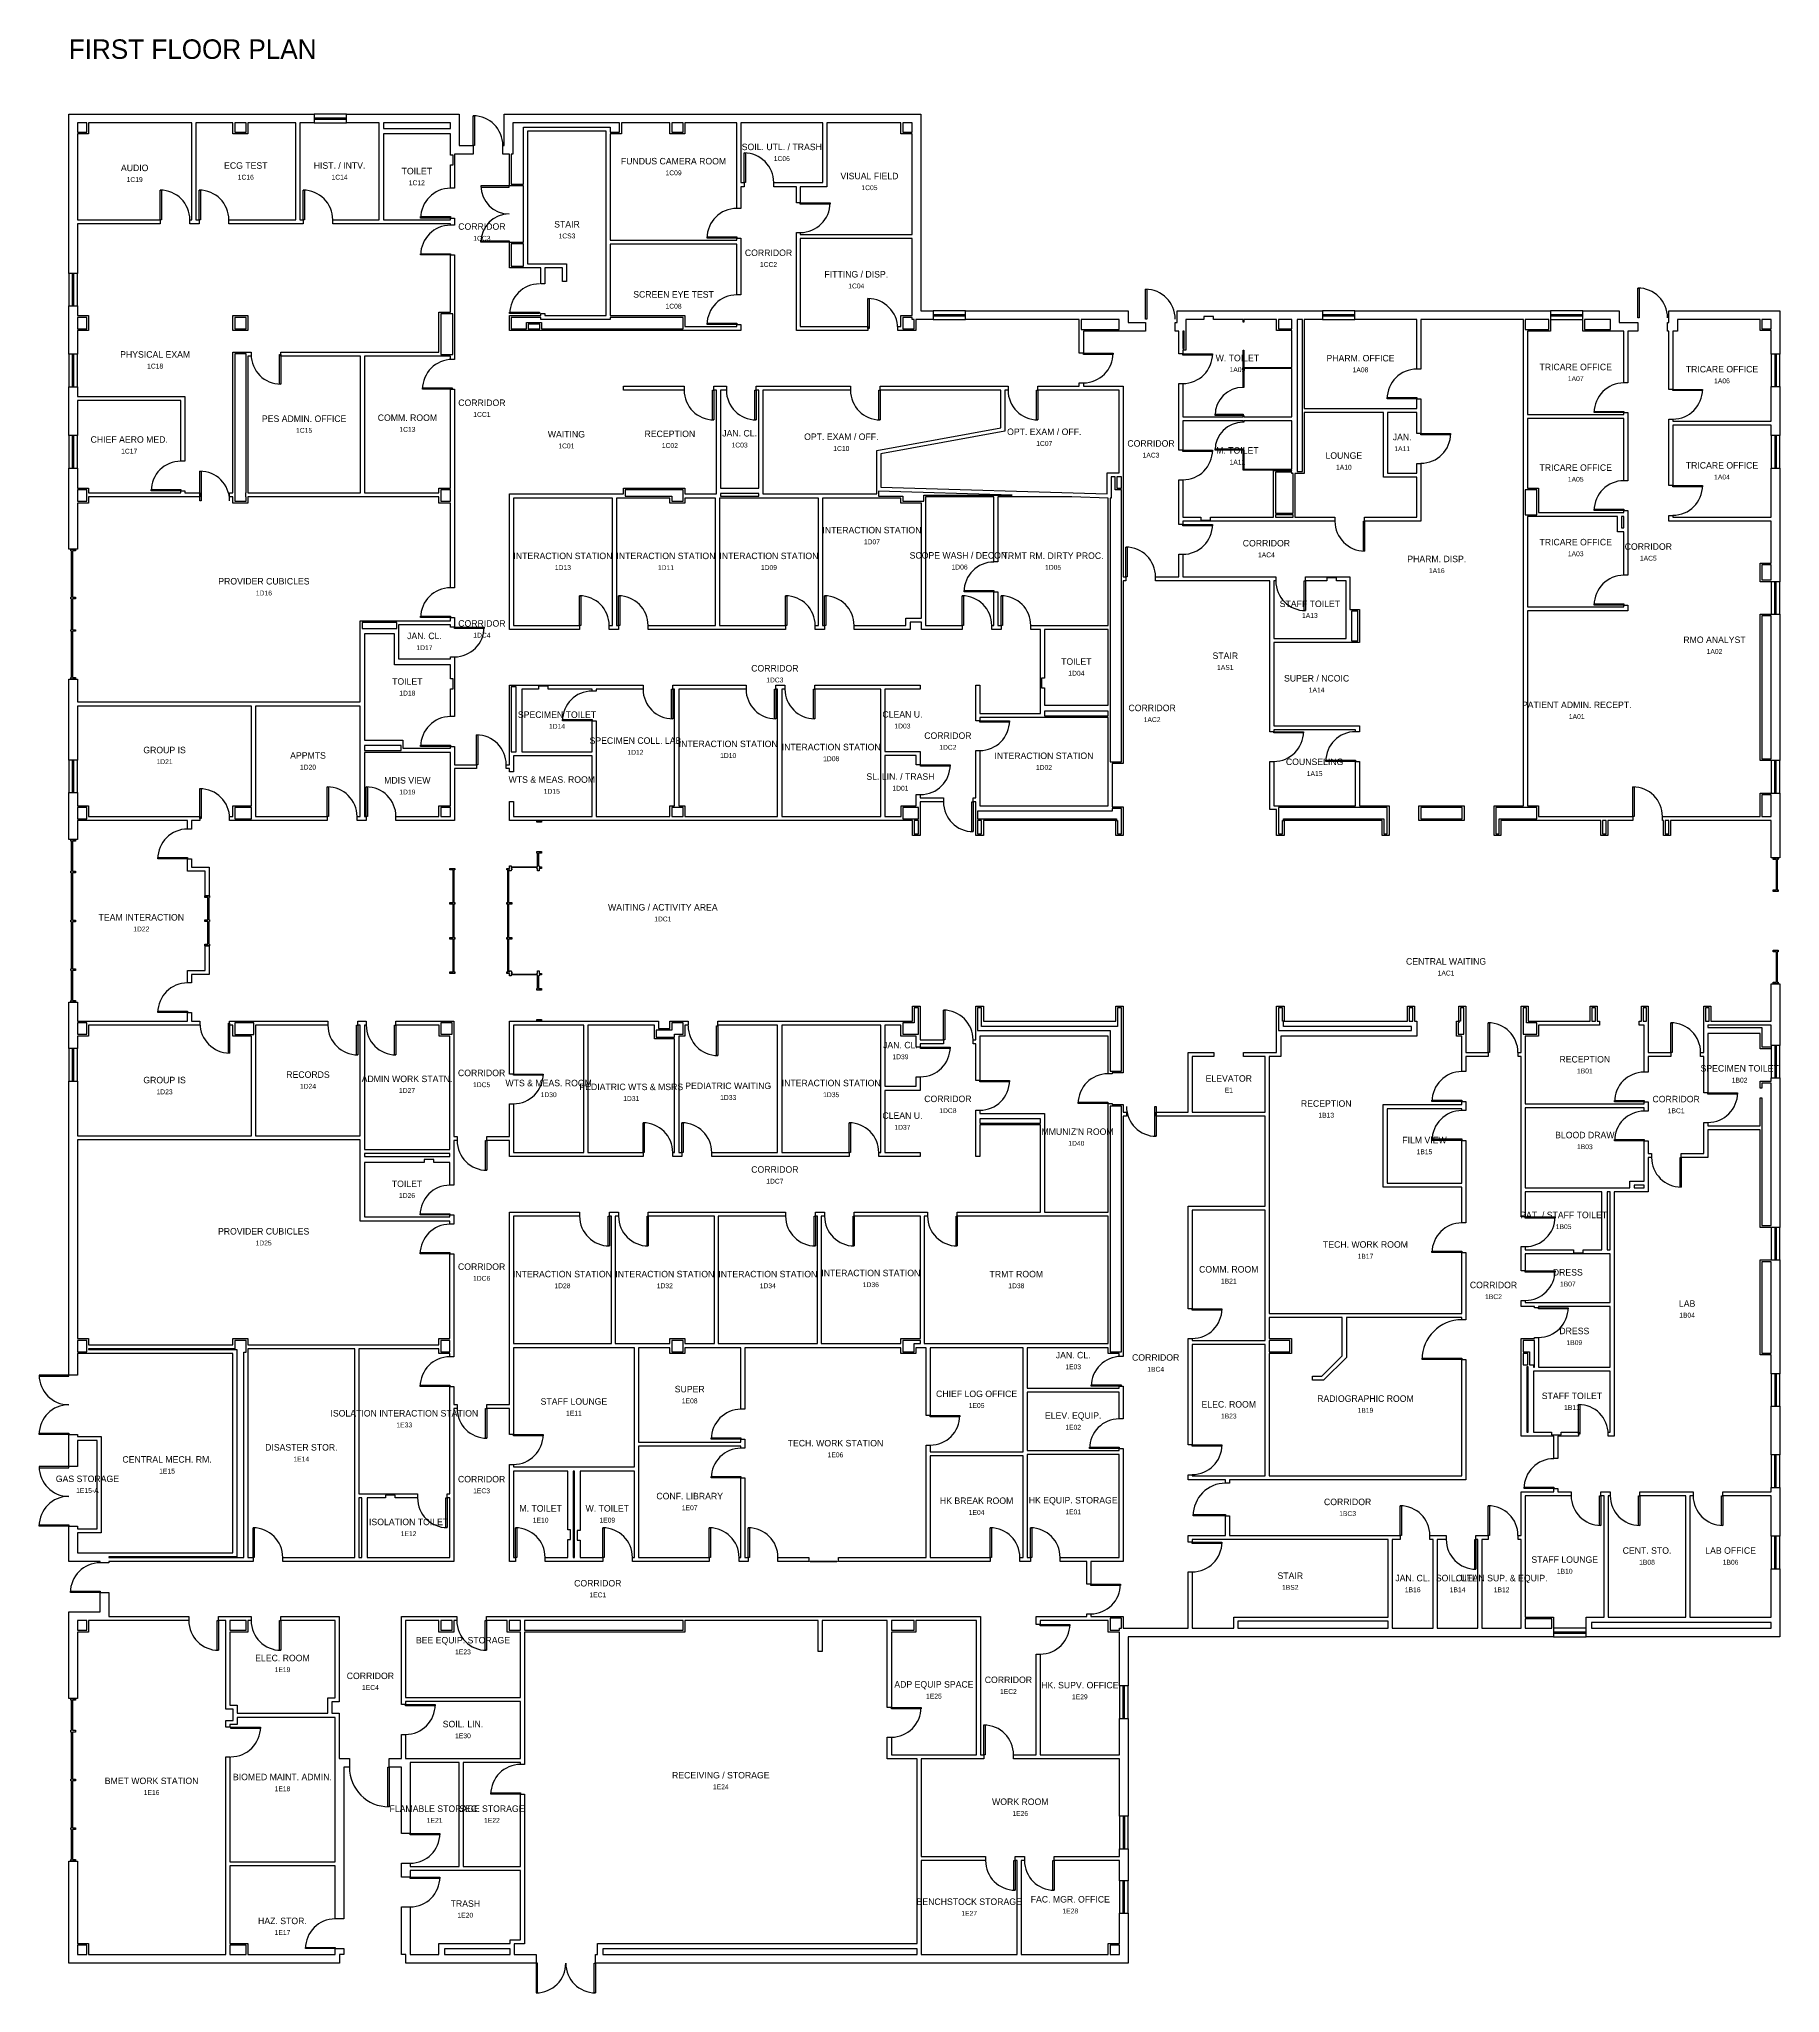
# Model space of a CAD drawing. Header units: feet. Extents: x -3 to 173, y -219 to 194.
# Drawn here: x -3 to 172.8, y -3 to 194.3 of the extents above; entities that cross this region are included whole.
import ezdxf
from ezdxf.enums import TextEntityAlignment as Align

# ---------------------------------------------------------------- set-up
doc = ezdxf.new("R2010")
doc.units = ezdxf.units.FT
for name, color, linetype in [('A-ANNO-TTLB', 7, 'Continuous'), ('A-AREA-IDEN', 7, 'Continuous'), ('A-DOOR', 7, 'Continuous'), ('A-GLAZ', 7, 'Continuous'), ('A-GLAZ-CURT', 7, 'Continuous'), ('A-WALL', 7, 'Continuous')]:
    doc.layers.add(name, color=color, linetype=linetype)

msp = doc.modelspace()

# ---------------------------------------------------------------- texts
at = {"layer": 'A-ANNO-TTLB'}
msp.add_text('FIRST FLOOR PLAN', height=1.9685, dxfattribs=at).set_placement((0, 193.24), align=Align.MIDDLE_LEFT)
at = {"layer": 'A-AREA-IDEN'}
for s, height, p in [('SOIL. UTL. / TRASH', 0.6562, (71.99, 183.37)), ('AUDIO', 0.656, (6.65, 181.25)), ('ECG TEST', 0.656, (17.87, 181.49)), ('HIST. / INTV.', 0.6562, (27.34, 181.49)), ('FUNDUS CAMERA ROOM', 0.6562, (61.06, 181.93)), ('1C06', 0.492, (71.99, 182.19)), ('1C19', 0.492, (6.65, 180.07)), ('1C16', 0.492, (17.87, 180.31)), ('1C14', 0.492, (27.34, 180.31)), ('TOILET', 0.656, (35.14, 180.93)), ('1C12', 0.492, (35.14, 179.75)), ('1C09', 0.492, (61.06, 180.75)), ('VISUAL FIELD', 0.6562, (80.84, 180.43)), ('1C05', 0.492, (80.84, 179.25)), ('CORRIDOR', 0.656, (41.71, 175.33)), ('STAIR', 0.656, (50.3, 175.56)), ('1CC3', 0.492, (41.71, 174.14)), ('1CS3', 0.492, (50.3, 174.38)), ('CORRIDOR', 0.656, (70.65, 172.68)), ('1CC2', 0.492, (70.65, 171.5)), ('FITTING / DISP.', 0.6562, (79.51, 170.51)), ('SCREEN EYE TEST', 0.6562, (61.06, 168.48)), ('1C04', 0.492, (79.51, 169.33)), ('1C08', 0.492, (61.06, 167.29)), ('PHYSICAL EXAM', 0.6562, (8.72, 162.42)), ('W. TOILET', 0.656, (117.99, 162.06)), ('PHARM. OFFICE', 0.6562, (130.42, 162.04)), ('1C18', 0.492, (8.72, 161.24)), ('1A09', 0.492, (117.99, 160.88)), ('1A08', 0.492, (130.42, 160.86)), ('TRICARE OFFICE', 0.6562, (152.15, 161.15)), ('1A07', 0.492, (152.15, 159.97)), ('TRICARE OFFICE', 0.6562, (166.92, 160.93)), ('1A06', 0.492, (166.92, 159.75)), ('CORRIDOR', 0.656, (41.71, 157.54)), ('PES ADMIN. OFFICE', 0.6562, (23.76, 155.93)), ('COMM. ROOM', 0.656, (34.19, 156.03)), ('1CC1', 0.492, (41.71, 156.36)), ('CHIEF AERO MED.', 0.6562, (6.1, 153.83)), ('1C15', 0.492, (23.76, 154.75)), ('1C13', 0.492, (34.19, 154.85)), ('WAITING', 0.656, (50.24, 154.36)), ('RECEPTION', 0.656, (60.69, 154.4)), ('JAN. CL.', 0.656, (67.73, 154.46)), ('OPT. EXAM / OFF.', 0.6562, (78, 154.11)), ('OPT. EXAM / OFF.', 0.6562, (98.49, 154.61)), ('JAN.', 0.656, (134.63, 154.08)), ('1C17', 0.492, (6.1, 152.65)), ('1C01', 0.492, (50.24, 153.18)), ('1C02', 0.492, (60.69, 153.22)), ('1C03', 0.492, (67.73, 153.27)), ('1C10', 0.492, (78, 152.92)), ('1C07', 0.492, (98.49, 153.43)), ('CORRIDOR', 0.656, (109.27, 153.43)), ('1AC3', 0.492, (109.27, 152.25)), ('M. TOILET', 0.656, (117.99, 152.73)), ('LOUNGE', 0.656, (128.74, 152.21)), ('1A11', 0.492, (134.63, 152.9)), ('1A12', 0.492, (117.99, 151.54)), ('1A10', 0.492, (128.74, 151.03)), ('TRICARE OFFICE', 0.6562, (152.15, 150.99)), ('1A05', 0.492, (152.15, 149.81)), ('TRICARE OFFICE', 0.6562, (166.92, 151.22)), ('1A04', 0.492, (166.92, 150.04)), ('INTERACTION STATION', 0.6562, (81.09, 144.68)), ('INTERACTION STATION', 0.6562, (49.89, 142.08)), ('INTERACTION STATION', 0.6562, (60.29, 142.08)), ('INTERACTION STATION', 0.6562, (70.69, 142.08)), ('1D07', 0.492, (81.09, 143.5)), ('SCOPE WASH / DECON.', 0.6562, (89.94, 142.13)), ('TRMT RM. DIRTY PROC.', 0.6562, (99.38, 142.1)), ('CORRIDOR', 0.656, (120.92, 143.36)), ('1AC4', 0.492, (120.92, 142.18)), ('PHARM. DISP.', 0.6562, (138.12, 141.77)), ('TRICARE OFFICE', 0.6562, (152.15, 143.47)), ('1A03', 0.492, (152.15, 142.29)), ('CORRIDOR', 0.656, (159.48, 143.02)), ('1AC5', 0.492, (159.48, 141.84)), ('1D13', 0.492, (49.89, 140.9)), ('1D11', 0.492, (60.29, 140.89)), ('1D09', 0.492, (70.69, 140.9)), ('1D06', 0.492, (89.94, 140.95)), ('1D05', 0.492, (99.38, 140.92)), ('1A16', 0.492, (138.12, 140.59)), ('PROVIDER CUBICLES', 0.6562, (19.7, 139.52)), ('1D16', 0.492, (19.7, 138.33)), ('STAFF TOILET', 0.6562, (125.31, 137.24)), ('1A13', 0.492, (125.31, 136.06)), ('JAN. CL.', 0.656, (35.91, 134)), ('CORRIDOR', 0.656, (41.71, 135.26)), ('1DC4', 0.492, (41.71, 134.07)), ('1D17', 0.492, (35.91, 132.81)), ('STAIR', 0.656, (116.77, 132)), ('RMO ANALYST', 0.6562, (166.16, 133.61)), ('1A02', 0.492, (166.16, 132.43)), ('CORRIDOR', 0.656, (71.29, 130.73)), ('TOILET', 0.656, (101.73, 131.41)), ('1D04', 0.492, (101.73, 130.23)), ('1AS1', 0.492, (116.77, 130.82)), ('TOILET', 0.656, (34.18, 129.4)), ('1D18', 0.492, (34.18, 128.22)), ('1DC3', 0.492, (71.29, 129.55)), ('SUPER / NCOIC', 0.6562, (125.99, 129.72)), ('1A14', 0.492, (125.99, 128.54)), ('SPECIMEN TOILET', 0.6562, (49.29, 126.05)), ('CLEAN U.', 0.656, (84.17, 126.08)), ('CORRIDOR', 0.656, (109.38, 126.73)), ('PATIENT ADMIN. RECEPT.', 0.6562, (152.25, 127.04)), ('1D14', 0.492, (49.29, 124.87)), ('1D03', 0.492, (84.17, 124.9)), ('1AC2', 0.492, (109.38, 125.55)), ('1A01', 0.492, (152.25, 125.86)), ('GROUP IS', 0.656, (9.67, 122.48)), ('SPECIMEN COLL. LAB', 0.6562, (57.21, 123.43)), ('1D12', 0.492, (57.21, 122.25)), ('INTERACTION STATION', 0.6562, (66.58, 123.1)), ('INTERACTION STATION', 0.6562, (76.98, 122.78)), ('CORRIDOR', 0.656, (88.76, 123.93)), ('1DC2', 0.492, (88.76, 122.75)), ('1D21', 0.492, (9.67, 121.3)), ('APPMTS', 0.656, (24.15, 121.93)), ('1D20', 0.492, (24.15, 120.75)), ('1D10', 0.492, (66.58, 121.92)), ('1D08', 0.492, (76.98, 121.6)), ('INTERACTION STATION', 0.6562, (98.46, 121.9)), ('1D02', 0.492, (98.46, 120.72)), ('COUNSELING', 0.656, (125.79, 121.29)), ('1A15', 0.492, (125.79, 120.1)), ('MDIS VIEW', 0.656, (34.18, 119.42)), ('1D19', 0.492, (34.18, 118.24)), ('WTS & MEAS. ROOM', 0.6562, (48.77, 119.5)), ('1D15', 0.492, (48.77, 118.31)), ('SL. LIN. / TRASH', 0.6562, (83.97, 119.8)), ('1D01', 0.492, (83.97, 118.62)), ('WAITING / ACTIVITY AREA', 0.6562, (59.98, 106.6)), ('TEAM INTERACTION', 0.6562, (7.32, 105.59)), ('1D22', 0.492, (7.32, 104.41)), ('1DC1', 0.492, (59.98, 105.42)), ('CENTRAL WAITING', 0.6562, (139.06, 101.14)), ('1AC1', 0.492, (139.06, 99.96)), ('JAN. CL.', 0.656, (83.97, 92.69)), ('1D39', 0.492, (83.97, 91.51)), ('RECEPTION', 0.656, (153.07, 91.26)), ('GROUP IS', 0.656, (9.67, 89.16)), ('RECORDS', 0.656, (24.15, 89.71)), ('1D24', 0.492, (24.15, 88.53)), ('ADMIN WORK STATN.', 0.6562, (34.15, 89.28)), ('CORRIDOR', 0.656, (41.68, 89.88)), ('1DC5', 0.492, (41.68, 88.69)), ('WTS & MEAS. ROOM', 0.6562, (48.45, 88.86)), ('PEDIATRIC WTS & MSRS', 0.6562, (56.79, 88.47)), ('PEDIATRIC WAITING', 0.6562, (66.58, 88.58)), ('INTERACTION STATION', 0.6562, (76.98, 88.86)), ('ELEVATOR', 0.656, (117.12, 89.32)), ('1B01', 0.492, (153.07, 90.08)), ('SPECIMEN TOILET', 0.6562, (168.7, 90.34)), ('1B02', 0.492, (168.7, 89.15)), ('1D23', 0.492, (9.67, 87.97)), ('1D27', 0.492, (34.15, 88.1)), ('1D30', 0.492, (48.45, 87.68)), ('1D31', 0.492, (56.79, 87.29)), ('1D33', 0.492, (66.58, 87.4)), ('1D35', 0.492, (76.98, 87.68)), ('CORRIDOR', 0.656, (88.76, 87.26)), ('E1', 0.492, (117.12, 88.14)), ('RECEPTION', 0.656, (126.96, 86.79)), ('CORRIDOR', 0.656, (162.29, 87.24)), ('CLEAN U.', 0.656, (84.17, 85.57)), ('1DC8', 0.492, (88.76, 86.07)), ('1B13', 0.492, (126.96, 85.61)), ('1BC1', 0.492, (162.29, 86.06)), ('1D37', 0.492, (84.17, 84.39)), ("IMMUNIZ'N ROOM", 0.6562, (101.73, 83.95)), ('1D40', 0.492, (101.73, 82.77)), ('FILM VIEW', 0.656, (136.88, 83.1)), ('BLOOD DRAW', 0.656, (153.07, 83.61)), ('1B15', 0.492, (136.88, 81.92)), ('1B03', 0.492, (153.07, 82.43)), ('TOILET', 0.656, (34.15, 78.68)), ('CORRIDOR', 0.656, (71.29, 80.13)), ('1DC7', 0.492, (71.29, 78.95)), ('1D26', 0.492, (34.15, 77.5)), ('PAT. / STAFF TOILET', 0.6562, (150.93, 75.54)), ('PROVIDER CUBICLES', 0.6562, (19.67, 73.89)), ('1B05', 0.492, (150.93, 74.36)), ('1D25', 0.492, (19.67, 72.71)), ('TECH. WORK ROOM', 0.6562, (130.92, 72.56)), ('1B17', 0.492, (130.92, 71.37)), ('CORRIDOR', 0.656, (41.68, 70.32)), ('1DC6', 0.492, (41.68, 69.14)), ('INTERACTION STATION', 0.6562, (49.84, 69.57)), ('INTERACTION STATION', 0.6562, (60.18, 69.57)), ('INTERACTION STATION', 0.6562, (70.58, 69.57)), ('INTERACTION STATION', 0.6562, (80.98, 69.68)), ('TRMT ROOM', 0.656, (95.67, 69.57)), ('COMM. ROOM', 0.656, (117.12, 70.05)), ('1B21', 0.492, (117.12, 68.86)), ('DRESS', 0.656, (151.35, 69.75)), ('1D28', 0.492, (49.84, 68.39)), ('1D32', 0.492, (60.18, 68.39)), ('1D34', 0.492, (70.58, 68.39)), ('1D36', 0.492, (80.98, 68.5)), ('1D38', 0.492, (95.67, 68.39)), ('CORRIDOR', 0.656, (143.85, 68.47)), ('1BC2', 0.492, (143.85, 67.29)), ('1B07', 0.492, (151.35, 68.57)), ('LAB', 0.656, (163.4, 66.6)), ('1B04', 0.492, (163.4, 65.42)), ('DRESS', 0.656, (152.01, 63.83)), ('JAN. CL.', 0.656, (101.41, 61.39)), ('CORRIDOR', 0.656, (109.74, 61.15)), ('1B09', 0.492, (152.01, 62.65)), ('1E03', 0.492, (101.41, 60.21)), ('1BC4', 0.492, (109.74, 59.96)), ('SUPER', 0.656, (62.69, 57.96)), ('CHIEF LOG OFFICE', 0.6562, (91.66, 57.48)), ('RADIOGRAPHIC ROOM', 0.6562, (130.92, 57)), ('STAFF TOILET', 0.6562, (151.77, 57.28)), ('ISOLATION INTERACTION STATION', 0.6562, (33.88, 55.52)), ('STAFF LOUNGE', 0.6562, (51, 56.71)), ('1E11', 0.492, (51, 55.53)), ('1E08', 0.492, (62.69, 56.77)), ('1E05', 0.492, (91.66, 56.3)), ('ELEV. EQUIP.', 0.6562, (101.41, 55.29)), ('ELEC. ROOM', 0.656, (117.12, 56.42)), ('1B23', 0.492, (117.12, 55.24)), ('1B19', 0.492, (130.92, 55.82)), ('1B11', 0.492, (151.77, 56.1)), ('1E33', 0.492, (33.88, 54.34)), ('1E02', 0.492, (101.41, 54.11)), ('DISASTER STOR.', 0.6562, (23.48, 52.08)), ('TECH. WORK STATION', 0.6562, (77.41, 52.5)), ('1E06', 0.492, (77.41, 51.32)), ('CENTRAL MECH. RM.', 0.6562, (9.92, 50.86)), ('1E15', 0.492, (9.92, 49.68)), ('1E14', 0.492, (23.48, 50.9)), ('GAS STORAGE', 0.6562, (1.88, 48.9)), ('1E15-A', 0.492, (1.88, 47.72)), ('CORRIDOR', 0.656, (41.68, 48.87)), ('1EC3', 0.492, (41.68, 47.69)), ('CONF. LIBRARY', 0.6562, (62.69, 47.16)), ('M. TOILET', 0.656, (47.64, 45.92)), ('W. TOILET', 0.656, (54.37, 45.92)), ('1E07', 0.492, (62.69, 45.98)), ('HK BREAK ROOM', 0.6562, (91.66, 46.69)), ('1E04', 0.492, (91.66, 45.51)), ('HK EQUIP. STORAGE', 0.6562, (101.41, 46.74)), ('1E01', 0.492, (101.41, 45.56)), ('CORRIDOR', 0.656, (129.12, 46.57)), ('1BC3', 0.492, (129.12, 45.39)), ('ISOLATION TOILET', 0.6562, (34.31, 44.55)), ('1E12', 0.492, (34.31, 43.37)), ('1E10', 0.492, (47.64, 44.73)), ('1E09', 0.492, (54.37, 44.73)), ('CENT. STO.', 0.656, (159.35, 41.66)), ('LAB OFFICE', 0.656, (167.79, 41.66)), ('STAIR', 0.656, (123.33, 39.12)), ('STAFF LOUNGE', 0.6562, (151.04, 40.75)), ('1B10', 0.492, (151.04, 39.57)), ('1B08', 0.492, (159.35, 40.48)), ('1B06', 0.492, (167.79, 40.48)), ('CORRIDOR', 0.656, (53.41, 38.36)), ('1BS2', 0.492, (123.33, 37.94)), ('JAN. CL.', 0.656, (135.69, 38.88)), ('1B16', 0.492, (135.69, 37.7)), ('SOIL. UTL.', 0.656, (140.22, 38.88)), ('1B14', 0.492, (140.22, 37.7)), ('CLEAN SUP. & EQUIP.', 0.6562, (144.67, 38.88)), ('1B12', 0.492, (144.67, 37.7)), ('1EC1', 0.492, (53.41, 37.18)), ('BEE EQUIP. STORAGE', 0.6562, (39.8, 32.61)), ('1E23', 0.492, (39.8, 31.43)), ('ELEC. ROOM', 0.656, (21.57, 30.81)), ('1E19', 0.492, (21.57, 29.63)), ('CORRIDOR', 0.656, (30.45, 29.01)), ('1EC4', 0.492, (30.45, 27.83)), ('ADP EQUIP SPACE', 0.6562, (87.35, 28.15)), ('CORRIDOR', 0.656, (94.87, 28.61)), ('1EC2', 0.492, (94.87, 27.43)), ('HK. SUPV. OFFICE', 0.6562, (102.08, 28.07)), ('1E25', 0.492, (87.35, 26.96)), ('1E29', 0.492, (102.08, 26.89)), ('SOIL. LIN.', 0.656, (39.8, 24.14)), ('1E30', 0.492, (39.8, 22.96)), ('BMET WORK STATION', 0.6562, (8.36, 18.41)), ('BIOMED MAINT. ADMIN.', 0.6562, (21.57, 18.8)), ('1E18', 0.492, (21.57, 17.61)), ('RECEIVING / STORAGE', 0.6562, (65.83, 18.98)), ('1E24', 0.492, (65.83, 17.8)), ('1E16', 0.492, (8.36, 17.23)), ('FLAMABLE STORAGE', 0.6562, (36.94, 15.6)), ('SEC. STORAGE', 0.6562, (42.72, 15.6)), ('WORK ROOM', 0.656, (96.07, 16.3)), ('1E21', 0.492, (36.94, 14.42)), ('1E22', 0.492, (42.72, 14.42)), ('1E26', 0.492, (96.07, 15.11)), ('TRASH', 0.656, (40.04, 6.02)), ('BENCHSTOCK STORAGE', 0.6562, (90.91, 6.21)), ('FAC. MGR. OFFICE', 0.6562, (101.12, 6.45)), ('HAZ. STOR.', 0.656, (21.57, 4.27)), ('1E20', 0.492, (40.04, 4.84)), ('1E27', 0.492, (90.91, 5.03)), ('1E28', 0.492, (101.12, 5.27)), ('1E17', 0.492, (21.57, 3.09))]:
    msp.add_text(s, height=height, dxfattribs=at).set_placement(p, align=Align.MIDDLE_CENTER)

# ---------------------------------------------------------------- linework, layer by layer
at = {"layer": 'A-DOOR'}
for points in [[(40.83, 183.51), (40.83, 186.52), (40.96, 186.52), (40.96, 183.51)], [(68.18, 179.76), (68.18, 182.76), (68.31, 182.76), (68.31, 179.76)], [(9.22, 176), (9.22, 179), (9.35, 179), (9.35, 176)], [(13.16, 176), (13.16, 179), (13.29, 179), (13.29, 176)], [(23.65, 176), (23.65, 179), (23.79, 179), (23.79, 176)], [(44.45, 179.44), (41.61, 179.44), (41.61, 179.31), (44.45, 179.31)], [(73.86, 177.72), (76.87, 177.72), (76.87, 177.59), (73.86, 177.59)], [(38.53, 176.19), (35.52, 176.19), (35.52, 176.33), (38.53, 176.33)], [(44.45, 173.76), (41.61, 173.76), (41.61, 173.9), (44.45, 173.9)], [(67.44, 174.16), (64.44, 174.16), (64.44, 174.29), (67.44, 174.29)], [(38.53, 172.46), (35.52, 172.46), (35.52, 172.59), (38.53, 172.59)], [(80.69, 165.05), (80.69, 168.05), (80.82, 168.05), (80.82, 165.05)], [(108.71, 165.99), (108.71, 168.99), (108.84, 168.99), (108.84, 165.99)], [(158.42, 166.12), (158.42, 169.12), (158.55, 169.12), (158.55, 166.12)], [(47.52, 166.54), (44.51, 166.54), (44.51, 166.67), (47.52, 166.67)], [(67.44, 165.43), (64.44, 165.43), (64.44, 165.56), (67.44, 165.56)], [(21.41, 162.42), (21.41, 159.42), (21.28, 159.42), (21.28, 162.42)], [(102.44, 162.55), (105.44, 162.55), (105.44, 162.42), (102.44, 162.42)], [(112.48, 162.48), (115.48, 162.48), (115.48, 162.35), (112.48, 162.35)], [(38.71, 158.91), (35.71, 158.91), (35.71, 159.04), (38.71, 159.04)], [(65.13, 158.81), (65.13, 155.81), (65, 155.81), (65, 158.81)], [(69.39, 158.81), (69.39, 155.81), (69.26, 155.81), (69.26, 158.81)], [(81.92, 158.81), (81.92, 155.81), (81.79, 155.81), (81.79, 158.81)], [(97.83, 158.81), (97.83, 155.81), (97.7, 155.81), (97.7, 158.81)], [(136.11, 157.94), (133.11, 157.94), (133.11, 158.07), (136.11, 158.07)], [(161.96, 158.89), (164.96, 158.89), (164.96, 158.76), (161.96, 158.76)], [(118.57, 156.25), (115.73, 156.25), (115.73, 156.38), (118.57, 156.38)], [(157.01, 156.54), (154.01, 156.54), (154.01, 156.67), (157.01, 156.67)], [(136.52, 154.43), (139.52, 154.43), (139.52, 154.29), (136.52, 154.29)], [(112.48, 152.76), (115.48, 152.76), (115.48, 152.62), (112.48, 152.62)], [(118.57, 152.74), (115.73, 152.74), (115.73, 152.87), (118.57, 152.87)], [(13.24, 147.63), (13.24, 150.63), (13.37, 150.63), (13.37, 147.63)], [(11.32, 148.64), (8.32, 148.64), (8.32, 148.77), (11.32, 148.77)], [(161.96, 149.18), (164.96, 149.18), (164.96, 149.05), (161.96, 149.05)], [(157.01, 146.67), (154.01, 146.67), (154.01, 146.8), (157.01, 146.8)], [(112.48, 145.24), (115.48, 145.24), (115.48, 145.11), (112.48, 145.11)], [(130.84, 145.57), (130.84, 142.57), (130.71, 142.57), (130.71, 145.57)], [(106.73, 139.96), (106.73, 142.96), (106.86, 142.96), (106.86, 139.96)], [(93.39, 138.46), (90.39, 138.46), (90.39, 138.6), (93.39, 138.6)], [(124.87, 139.55), (124.87, 136.55), (124.73, 136.55), (124.73, 139.55)], [(51.56, 135.05), (51.56, 138.05), (51.69, 138.05), (51.69, 135.05)], [(55.49, 135.05), (55.49, 138.05), (55.62, 138.05), (55.62, 135.05)], [(72.36, 135.05), (72.36, 138.05), (72.49, 138.05), (72.49, 135.05)], [(76.29, 135.05), (76.29, 138.05), (76.42, 138.05), (76.42, 135.05)], [(90.19, 135.05), (90.19, 138.05), (90.32, 138.05), (90.32, 135.05)], [(94.13, 135.05), (94.13, 138.05), (94.26, 138.05), (94.26, 135.05)], [(157.01, 137.12), (154.01, 137.12), (154.01, 137.25), (157.01, 137.25)], [(38.53, 135.86), (35.52, 135.86), (35.52, 135.99), (38.53, 135.99)], [(38.93, 134.88), (41.94, 134.88), (41.94, 134.75), (38.93, 134.75)], [(60.98, 128.63), (60.98, 125.63), (60.85, 125.63), (60.85, 128.63)], [(71.38, 128.63), (71.38, 125.63), (71.25, 125.63), (71.25, 128.63)], [(75.31, 128.63), (75.31, 125.63), (75.18, 125.63), (75.18, 128.63)], [(52.84, 125.43), (49.84, 125.43), (49.84, 125.56), (52.84, 125.56)], [(91.98, 125.43), (94.98, 125.43), (94.98, 125.3), (91.98, 125.3)], [(121.67, 124.33), (124.67, 124.33), (124.67, 124.2), (121.67, 124.2)], [(38.53, 122.85), (35.52, 122.85), (35.52, 122.98), (38.53, 122.98)], [(41.16, 121), (41.16, 124), (41.29, 124), (41.29, 121)], [(86, 120.98), (89, 120.98), (89, 120.85), (86, 120.85)], [(129.91, 121.33), (126.91, 121.33), (126.91, 121.46), (129.91, 121.46)], [(13.24, 115.57), (13.24, 118.58), (13.37, 118.58), (13.37, 115.57)], [(26.1, 115.76), (26.1, 118.76), (26.23, 118.76), (26.23, 115.76)], [(30.03, 115.76), (30.03, 118.76), (30.16, 118.76), (30.16, 115.76)], [(157.91, 115.76), (157.91, 118.76), (158.04, 118.76), (158.04, 115.76)], [(91.31, 117.24), (91.31, 114.24), (91.17, 114.24), (91.17, 117.24)], [(11.99, 111.5), (8.99, 111.5), (8.99, 111.63), (11.99, 111.63)], [(11.99, 95.97), (8.99, 95.97), (8.99, 96.1), (11.99, 96.1)], [(16.24, 94.89), (16.24, 91.89), (16.11, 91.89), (16.11, 94.89)], [(29.17, 94.7), (29.17, 91.7), (29.04, 91.7), (29.04, 94.7)], [(33.03, 94.7), (33.03, 91.7), (32.9, 91.7), (32.9, 94.7)], [(88.3, 93.22), (88.3, 96.22), (88.44, 96.22), (88.44, 93.22)], [(143.32, 91.94), (143.32, 94.94), (143.45, 94.94), (143.45, 91.94)], [(161.76, 91.94), (161.76, 94.94), (161.89, 94.94), (161.89, 91.94)], [(65.53, 94.64), (65.53, 91.64), (65.4, 91.64), (65.4, 94.64)], [(86, 92.49), (89, 92.49), (89, 92.36), (86, 92.36)], [(44.9, 89.77), (47.9, 89.77), (47.9, 89.64), (44.9, 89.64)], [(91.98, 89.11), (94.98, 89.11), (94.98, 88.98), (91.98, 88.98)], [(104.91, 86.79), (101.91, 86.79), (101.91, 86.92), (104.91, 86.92)], [(140.64, 87.01), (137.63, 87.01), (137.63, 87.14), (140.64, 87.14)], [(159.07, 86.96), (156.07, 86.96), (156.07, 87.09), (159.07, 87.09)], [(165.5, 87.88), (168.5, 87.88), (168.5, 87.75), (165.5, 87.75)], [(57.98, 81.84), (57.98, 84.84), (58.11, 84.84), (58.11, 81.84)], [(61.91, 81.84), (61.91, 84.84), (62.04, 84.84), (62.04, 81.84)], [(78.78, 81.84), (78.78, 84.84), (78.91, 84.84), (78.91, 81.84)], [(109.79, 86.48), (109.79, 83.48), (109.66, 83.48), (109.66, 86.48)], [(42.21, 83.05), (42.21, 80.05), (42.08, 80.05), (42.08, 83.05)], [(140.64, 83.07), (137.63, 83.07), (137.63, 83.21), (140.64, 83.21)], [(159.07, 83.02), (156.07, 83.02), (156.07, 83.15), (159.07, 83.15)], [(162.81, 81.35), (162.81, 78.35), (162.68, 78.35), (162.68, 81.35)], [(38.47, 75.54), (35.47, 75.54), (35.47, 75.67), (38.47, 75.67)], [(54.58, 75.41), (54.58, 72.41), (54.45, 72.41), (54.45, 75.41)], [(58.51, 75.41), (58.51, 72.41), (58.38, 72.41), (58.38, 75.41)], [(75.38, 75.41), (75.38, 72.41), (75.25, 72.41), (75.25, 75.41)], [(79.31, 75.41), (79.31, 72.41), (79.18, 72.41), (79.18, 75.41)], [(89.71, 75.41), (89.71, 72.41), (89.58, 72.41), (89.58, 75.41)], [(147.06, 75.34), (150.06, 75.34), (150.06, 75.21), (147.06, 75.21)], [(38.47, 71.6), (35.47, 71.6), (35.47, 71.74), (38.47, 71.74)], [(140.64, 71.74), (137.63, 71.74), (137.63, 71.87), (140.64, 71.87)], [(147.06, 69.91), (150.06, 69.91), (150.06, 69.78), (147.06, 69.78)], [(113.43, 66.07), (116.43, 66.07), (116.43, 65.94), (113.43, 65.94)], [(148.39, 66.18), (151.39, 66.18), (151.39, 66.05), (148.39, 66.05)], [(0, 59.38), (-3, 59.38), (-3, 59.25), (0, 59.25)], [(140.64, 60.96), (136.63, 60.96), (136.63, 61.09), (140.64, 61.09)], [(38.47, 58.22), (35.47, 58.22), (35.47, 58.35), (38.47, 58.35)], [(106.24, 58.25), (103.24, 58.25), (103.24, 58.38), (106.24, 58.38)], [(42.21, 56), (42.21, 53), (42.08, 53), (42.08, 56)], [(86.96, 55.3), (89.96, 55.3), (89.96, 55.17), (86.96, 55.17)], [(152.43, 53.4), (152.43, 56.41), (152.56, 56.41), (152.56, 53.4)], [(0, 53.38), (-3, 53.38), (-3, 53.51), (0, 53.51)], [(44.9, 53.36), (47.9, 53.36), (47.9, 53.23), (44.9, 53.23)], [(67.87, 52.92), (64.87, 52.92), (64.87, 53.05), (67.87, 53.05)], [(106.06, 51.95), (103.05, 51.95), (103.05, 52.08), (106.06, 52.08)], [(113.43, 52.33), (116.43, 52.33), (116.43, 52.19), (113.43, 52.19)], [(0, 50.13), (-3, 50.13), (-3, 50), (0, 50)], [(67.87, 48.99), (64.87, 48.99), (64.87, 49.12), (67.87, 49.12)], [(149.93, 47.93), (146.93, 47.93), (146.93, 48.06), (149.93, 48.06)], [(38.21, 46.97), (38.21, 43.97), (38.08, 43.97), (38.08, 46.97)], [(134.42, 43.18), (134.42, 46.18), (134.55, 46.18), (134.55, 43.18)], [(143.32, 43.18), (143.32, 46.18), (143.45, 46.18), (143.45, 43.18)], [(154.69, 47.2), (154.69, 44.2), (154.56, 44.2), (154.56, 47.2)], [(158.63, 47.2), (158.63, 44.2), (158.49, 44.2), (158.49, 47.2)], [(167.01, 47.2), (167.01, 44.2), (166.88, 44.2), (166.88, 47.2)], [(0, 44.13), (-3, 44.13), (-3, 44.26), (0, 44.26)], [(18.6, 40.96), (18.6, 43.96), (18.73, 43.96), (18.73, 40.96)], [(45.09, 40.96), (45.09, 43.96), (45.22, 43.96), (45.22, 40.96)], [(53.91, 40.96), (53.91, 43.96), (54.04, 43.96), (54.04, 40.96)], [(64.67, 40.96), (64.67, 43.96), (64.8, 43.96), (64.8, 40.96)], [(68.6, 40.96), (68.6, 43.96), (68.73, 43.96), (68.73, 40.96)], [(93.03, 40.96), (93.03, 43.96), (93.16, 43.96), (93.16, 40.96)], [(97.09, 40.96), (97.09, 43.96), (97.22, 43.96), (97.22, 40.96)], [(116.8, 45.18), (113.52, 45.18), (113.52, 45.31), (116.8, 45.31)], [(113.43, 42.51), (116.43, 42.51), (116.43, 42.38), (113.43, 42.38)], [(142.08, 42.77), (142.08, 39.77), (141.95, 39.77), (141.95, 42.77)], [(3.16, 37.42), (0.16, 37.42), (0.16, 37.55), (3.16, 37.55)], [(103.18, 38.27), (106.18, 38.27), (106.18, 38.14), (103.18, 38.14)], [(15.12, 34.59), (15.12, 31.59), (14.99, 31.59), (14.99, 34.59)], [(21.41, 34.59), (21.41, 31.59), (21.28, 31.59), (21.28, 34.59)], [(42.17, 34.59), (42.17, 31.59), (42.04, 31.59), (42.04, 34.59)], [(98.08, 34.21), (101.08, 34.21), (101.08, 34.07), (98.08, 34.07)], [(34, 26.1), (37, 26.1), (37, 25.97), (34, 25.97)], [(83.05, 25.82), (86.05, 25.82), (86.05, 25.69), (83.05, 25.69)], [(16.36, 23.84), (19.36, 23.84), (19.36, 23.71), (16.36, 23.71)], [(92.39, 21.04), (92.39, 24.05), (92.52, 24.05), (92.52, 21.04)], [(32.33, 19.79), (32.33, 15.79), (32.2, 15.79), (32.2, 19.79)], [(45.61, 17.06), (42.6, 17.06), (42.6, 17.19), (45.61, 17.19)], [(34.47, 13.09), (37.47, 13.09), (37.47, 12.96), (34.47, 12.96)], [(95.56, 10.37), (95.56, 7.37), (95.43, 7.37), (95.43, 10.37)], [(99.49, 10.37), (99.49, 7.37), (99.36, 7.37), (99.36, 10.37)], [(34.47, 8.69), (37.47, 8.69), (37.47, 8.56), (34.47, 8.56)], [(26.89, 1.47), (23.89, 1.47), (23.89, 1.6), (26.89, 1.6)], [(47.18, 0), (47.18, -3), (47.31, -3), (47.31, 0)], [(53.18, 0), (53.18, -3), (53.05, -3), (53.05, 0)]]:
    msp.add_lwpolyline(points, close=True, dxfattribs=at)
for centre, radius, start, end in [((40.83, 183.51), 3, 0, 90), ((68.18, 179.76), 3, 0, 90), ((9.22, 176), 3, 0, 90), ((13.16, 176), 3, 0, 90), ((23.65, 176), 3, 0, 90), ((38.53, 176.19), 3, 90, 180), ((44.45, 179.44), 2.84, 180, -90), ((73.86, 177.72), 3, -90, 0), ((44.45, 173.76), 2.84, 90, 180), ((67.44, 174.16), 3, 90, 180), ((38.53, 172.46), 3, 90, 180), ((47.52, 166.54), 3, 90, 180), ((67.44, 165.43), 3, 90, 180), ((80.69, 165.05), 3, 0, 90), ((108.71, 165.99), 3, 0, 90), ((158.42, 166.12), 3, 0, 90), ((21.41, 162.42), 3, -180, -90), ((38.71, 158.91), 3, 90, 180), ((102.44, 162.55), 3, -90, 0), ((112.48, 162.48), 3, -90, 0), ((136.11, 157.94), 3, 90, 180), ((65.13, 158.81), 3, -180, -90), ((69.39, 158.81), 3, 180, -90), ((81.92, 158.81), 3, -180, -90), ((97.83, 158.81), 3, -180, -90), ((118.57, 156.25), 2.84, 90, 180), ((157.01, 156.54), 3, 90, 180), ((161.96, 158.89), 3, -90, 0), ((118.57, 152.74), 2.84, 90, 180), ((136.52, 154.43), 3, -90, 0), ((112.48, 152.76), 3, -90, 0), ((11.32, 148.64), 3, 90, 180), ((13.24, 147.63), 3, 0, 90), ((157.01, 146.67), 3, 90, 180), ((161.96, 149.18), 3, -90, 0), ((112.48, 145.24), 3, -90, 0), ((130.84, 145.57), 3, -180, -90), ((106.73, 139.96), 3, 0, 90), ((93.39, 138.46), 3, 90, 180), ((157.01, 137.12), 3, 90, 180), ((38.53, 135.86), 3, 90, 180), ((124.87, 139.55), 3, -180, -90), ((51.56, 135.05), 3, 0, 90), ((55.49, 135.05), 3, 0, 90), ((72.36, 135.05), 3, 0, 90), ((76.29, 135.05), 3, 0, 90), ((90.19, 135.05), 3, 0, 90), ((94.13, 135.05), 3, 0, 90), ((38.93, 134.88), 3, -90, 0), ((52.84, 125.43), 3, 90, 180), ((60.98, 128.63), 3, -180, -90), ((71.38, 128.63), 3, -180, -90), ((75.31, 128.63), 3, -180, -90), ((38.53, 122.85), 3, 90, 180), ((91.98, 125.43), 3, -90, 0), ((121.67, 124.33), 3, -90, 0), ((129.91, 121.33), 3, 90, 180), ((41.16, 121), 3, 0, 90), ((86, 120.98), 3, -90, 0), ((13.24, 115.57), 3, 0, 90), ((26.1, 115.76), 3, 0, 90), ((30.03, 115.76), 3, 0, 90), ((157.91, 115.76), 3, 0, 90), ((91.31, 117.24), 3, -180, -90), ((11.99, 111.5), 3, 90, 180), ((11.99, 95.97), 3, 90, 180), ((16.24, 94.89), 3, -180, -90), ((29.17, 94.7), 3, -180, -90), ((33.03, 94.7), 3, -180, -90), ((88.3, 93.22), 3, 0, 90), ((143.32, 91.94), 3, 0, 90), ((161.76, 91.94), 3, 0, 90), ((65.53, 94.64), 3, -180, -90), ((86, 92.49), 3, -90, 0), ((44.9, 89.77), 3, -90, 0), ((91.98, 89.11), 3, -90, 0), ((104.91, 86.79), 3, 90, 180), ((140.64, 87.01), 3, 90, 180), ((159.07, 86.96), 3, 90, 180), ((165.5, 87.88), 3, -90, 0), ((57.98, 81.84), 3, 0, 90), ((61.91, 81.84), 3, 0, 90), ((78.78, 81.84), 3, 0, 90), ((109.79, 86.48), 3, -180, -90), ((140.64, 83.07), 3, 90, 180), ((159.07, 83.02), 3, 90, -180), ((42.21, 83.05), 3, -180, -90), ((162.81, 81.35), 3, -180, -90), ((38.47, 75.54), 3, 90, 180), ((54.58, 75.41), 3, -180, -90), ((58.51, 75.41), 3, -180, -90), ((75.38, 75.41), 3, -180, -90), ((79.31, 75.41), 3, -180, -90), ((89.71, 75.41), 3, -180, -90), ((147.06, 75.34), 3, -90, 0), ((38.47, 71.6), 3, 90, 180), ((140.64, 71.74), 3, 90, 180), ((147.06, 69.91), 3, -90, 0), ((113.43, 66.07), 3, -90, 0), ((148.39, 66.18), 3, -90, 0), ((140.64, 60.96), 4, 90, 180), ((38.47, 58.22), 3, 90, 180), ((106.24, 58.25), 3, 90, 180), ((0, 59.38), 3, -180, -90), ((0, 53.38), 3, 90, -180), ((42.21, 56), 3, -180, -90), ((67.87, 52.92), 3, 90, 180), ((86.96, 55.3), 3, -90, 0), ((152.43, 53.4), 3, 0, 90), ((44.9, 53.36), 3, -90, 0), ((106.06, 51.95), 3, 90, 180), ((67.87, 48.99), 3, 90, 180), ((113.43, 52.33), 3, -90, 0), ((0, 50.13), 3, 180, -90), ((149.93, 47.93), 3, 90, 180), ((116.8, 45.18), 3.28, 90, -180), ((0, 44.13), 3, 90, 180), ((38.21, 46.97), 3, -180, -90), ((134.42, 43.18), 3, 0, 90), ((143.32, 43.18), 3, 0, 90), ((154.69, 47.2), 3, -180, -90), ((158.63, 47.2), 3, -180, -90), ((167.01, 47.2), 3, -180, -90), ((18.6, 40.96), 3, 0, 90), ((45.09, 40.96), 3, 0, 90), ((53.91, 40.96), 3, 0, 90), ((64.67, 40.96), 3, 0, 90), ((68.6, 40.96), 3, 0, 90), ((93.03, 40.96), 3, 0, 90), ((97.09, 40.96), 3, 0, 90), ((113.43, 42.51), 3, -90, 0), ((142.08, 42.77), 3, -180, -90), ((3.16, 37.42), 3, 90, 180), ((103.18, 38.27), 3, -90, 0), ((15.12, 34.59), 3, -180, -90), ((21.41, 34.59), 3, -180, -90), ((42.17, 34.59), 3, -180, -90), ((98.08, 34.21), 3, -90, 0), ((34, 26.1), 3, -90, 0), ((83.05, 25.82), 3, -90, 0), ((16.36, 23.84), 3, -90, 0), ((92.39, 21.04), 3, 0, 90), ((32.33, 19.79), 4, -180, -90), ((45.61, 17.06), 3, 90, 180), ((34.47, 13.09), 3, -90, 0), ((95.56, 10.37), 3, -180, -90), ((99.49, 10.37), 3, -180, -90), ((34.47, 8.69), 3, -90, 0), ((26.89, 1.47), 3, 90, 180), ((47.18, 0), 3, -90, 0), ((53.18, 0), 3, -180, -90)]:
    msp.add_arc(centre, radius, start, end, dxfattribs=at)
at = {"layer": 'A-GLAZ'}
for p, q in [((24.77, 186.31), (28.05, 186.31)), ((24.77, 186.18), (28.05, 186.18)), ((0.37, 167.32), (0.37, 170.6)), ((0.5, 167.32), (0.5, 170.6)), ((87.27, 166.46), (90.55, 166.46)), ((87.27, 166.33), (90.55, 166.33)), ((126.57, 166.46), (129.86, 166.46)), ((126.57, 166.33), (129.86, 166.33)), ((149.59, 166.46), (152.87, 166.46)), ((149.59, 166.33), (152.87, 166.33)), ((0.37, 159.15), (0.37, 162.43)), ((0.5, 159.15), (0.5, 162.43)), ((172.27, 162.46), (172.27, 159.18)), ((172.4, 162.46), (172.4, 159.18)), ((0.37, 150.95), (0.37, 154.23)), ((0.5, 150.95), (0.5, 154.23)), ((172.27, 154.23), (172.27, 150.95)), ((172.4, 154.23), (172.4, 150.95)), ((172.27, 136.19), (172.27, 139.47)), ((172.4, 136.19), (172.4, 139.47)), ((0.37, 118.18), (0.37, 121.46)), ((0.5, 118.18), (0.5, 121.46)), ((172.27, 118.14), (172.27, 121.42)), ((172.4, 118.14), (172.4, 121.42)), ((0.37, 89.06), (0.37, 92.34)), ((0.5, 89.06), (0.5, 92.34)), ((172.27, 92.65), (172.27, 89.37)), ((172.4, 92.65), (172.4, 89.37)), ((172.27, 74.28), (172.27, 71)), ((172.4, 74.28), (172.4, 71)), ((172.27, 59.51), (172.27, 56.23)), ((172.4, 59.51), (172.4, 56.23)), ((172.27, 48.03), (172.27, 51.31)), ((172.4, 48.03), (172.4, 51.31)), ((172.27, 39.83), (172.27, 43.11)), ((172.4, 39.83), (172.4, 43.11)), ((149.92, 33.44), (153.2, 33.44)), ((149.92, 33.31), (153.2, 33.31)), ((106.45, 24.72), (106.45, 28)), ((106.58, 24.72), (106.58, 28)), ((106.45, 14.84), (106.45, 11.56)), ((106.58, 14.84), (106.58, 11.56)), ((106.45, 5.05), (106.45, 8.33)), ((106.58, 5.05), (106.58, 8.33))]:
    msp.add_line(p, q, dxfattribs=at)
for points in [[(24.77, 185.8), (28.05, 185.8), (28.05, 186.68), (24.77, 186.68)], [(0.88, 167.32), (0.88, 170.6), (0, 170.6), (0, 167.32)], [(87.27, 165.95), (90.55, 165.95), (90.55, 166.83), (87.27, 166.83)], [(126.57, 165.95), (129.86, 165.95), (129.86, 166.83), (126.57, 166.83)], [(149.59, 165.95), (152.87, 165.95), (152.87, 166.83), (149.59, 166.83)], [(0.88, 159.15), (0.88, 162.43), (0, 162.43), (0, 159.15)], [(171.89, 162.46), (171.89, 159.18), (172.77, 159.18), (172.77, 162.46)], [(0.88, 150.95), (0.88, 154.23), (0, 154.23), (0, 150.95)], [(171.89, 154.23), (171.89, 150.95), (172.77, 150.95), (172.77, 154.23)], [(172.77, 136.19), (172.77, 139.47), (171.89, 139.47), (171.89, 136.19)], [(0.88, 118.18), (0.88, 121.46), (0, 121.46), (0, 118.18)], [(172.77, 118.14), (172.77, 121.42), (171.89, 121.42), (171.89, 118.14)], [(0.88, 89.06), (0.88, 92.34), (0, 92.34), (0, 89.06)], [(171.89, 92.65), (171.89, 89.37), (172.77, 89.37), (172.77, 92.65)], [(171.89, 74.28), (171.89, 71), (172.77, 71), (172.77, 74.28)], [(171.89, 59.51), (171.89, 56.23), (172.77, 56.23), (172.77, 59.51)], [(172.77, 48.03), (172.77, 51.31), (171.89, 51.31), (171.89, 48.03)], [(172.77, 39.83), (172.77, 43.11), (171.89, 43.11), (171.89, 39.83)], [(149.92, 32.94), (153.2, 32.94), (153.2, 33.82), (149.92, 33.82)], [(106.96, 24.72), (106.96, 28), (106.08, 28), (106.08, 24.72)], [(106.08, 14.84), (106.08, 11.56), (106.96, 11.56), (106.96, 14.84)], [(106.96, 5.05), (106.96, 8.33), (106.08, 8.33), (106.08, 5.05)]]:
    msp.add_lwpolyline(points, close=True, dxfattribs=at)
at = {"layer": 'A-GLAZ-CURT'}
for points in [[(0.28, 130.54), (0.28, 134.47), (0.19, 134.47), (0.19, 134.49), (0.19, 134.63), (0.27, 134.63), (0.28, 134.63), (0.28, 135.13), (0.28, 137.75), (0.19, 137.75), (0.19, 137.77), (0.19, 137.91), (0.27, 137.91), (0.28, 137.91), (0.28, 138.66), (0.28, 142.59), (0.19, 142.59), (0.19, 142.61), (0.19, 142.75), (0.27, 142.75), (0.68, 142.75), (0.68, 142.72), (0.68, 142.59), (0.61, 142.59), (0.36, 142.59), (0.36, 141.84), (0.36, 137.91), (0.68, 137.91), (0.68, 137.88), (0.68, 137.75), (0.61, 137.75), (0.36, 137.75), (0.36, 137.25), (0.36, 134.63), (0.68, 134.63), (0.68, 134.6), (0.68, 134.47), (0.61, 134.47), (0.36, 134.47), (0.36, 133.72), (0.36, 129.79), (0.68, 129.79), (0.68, 129.76), (0.68, 129.63), (0.61, 129.63), (0.19, 129.63), (0.19, 129.65), (0.19, 129.79), (0.27, 129.79), (0.28, 129.79)], [(47.24, 115.19), (47.24, 115.27), (47.24, 115.35), (47.49, 115.35), (47.74, 115.35), (47.74, 115.27), (47.74, 115.19), (47.49, 115.19)], [(0.19, 100.23), (0.19, 100.26), (0.19, 100.39), (0.27, 100.39), (0.28, 100.39), (0.28, 101.15), (0.28, 105.15), (0.19, 105.15), (0.19, 105.18), (0.19, 105.31), (0.27, 105.31), (0.28, 105.31), (0.28, 106.07), (0.28, 110.07), (0.19, 110.07), (0.19, 110.1), (0.19, 110.24), (0.27, 110.24), (0.28, 110.24), (0.28, 110.72), (0.28, 113.27), (0.19, 113.27), (0.19, 113.3), (0.19, 113.43), (0.27, 113.43), (0.68, 113.43), (0.68, 113.41), (0.68, 113.27), (0.61, 113.27), (0.36, 113.27), (0.36, 112.79), (0.36, 110.24), (0.68, 110.24), (0.68, 110.21), (0.68, 110.07), (0.61, 110.07), (0.36, 110.07), (0.36, 109.31), (0.36, 105.31), (0.68, 105.31), (0.68, 105.29), (0.68, 105.15), (0.61, 105.15), (0.36, 105.15), (0.36, 104.39), (0.36, 100.39), (0.68, 100.39), (0.68, 100.37), (0.68, 100.23), (0.61, 100.23), (0.36, 100.23), (0.36, 99.75), (0.36, 97.19), (0.68, 97.19), (0.68, 97.17), (0.68, 97.03), (0.61, 97.03), (0.19, 97.03), (0.19, 97.06), (0.19, 97.19), (0.27, 97.19), (0.28, 97.19), (0.28, 97.68), (0.28, 100.23)], [(38.73, 99.93), (38.48, 99.93), (38.48, 100.02), (38.48, 100.1), (38.73, 100.1), (38.81, 100.1), (38.81, 101.72), (38.81, 103.38), (38.73, 103.38), (38.48, 103.38), (38.48, 103.47), (38.48, 103.55), (38.73, 103.55), (38.81, 103.55), (38.81, 105.21), (38.81, 106.92), (38.73, 106.92), (38.48, 106.92), (38.48, 107), (38.48, 107.08), (38.73, 107.08), (38.81, 107.08), (38.81, 108.71), (38.81, 110.37), (38.73, 110.37), (38.48, 110.37), (38.48, 110.45), (38.48, 110.53), (38.73, 110.53), (38.98, 110.53), (38.98, 110.45), (38.98, 110.37), (38.89, 110.37), (38.89, 108.74), (38.89, 107.08), (38.98, 107.08), (38.98, 107), (38.98, 106.92), (38.89, 106.92), (38.89, 105.25), (38.89, 103.55), (38.98, 103.55), (38.98, 103.47), (38.98, 103.38), (38.89, 103.38), (38.89, 101.76), (38.89, 100.1), (38.98, 100.1), (38.98, 100.02), (38.98, 99.93)], [(44.24, 103.47), (44.24, 103.55), (44.33, 103.55), (44.33, 105.21), (44.33, 106.92), (44.24, 106.92), (44.24, 107), (44.24, 107.08), (44.33, 107.08), (44.33, 108.71), (44.33, 110.37), (44.24, 110.37), (44.24, 110.45), (44.24, 110.53), (44.49, 110.53), (44.49, 110.78), (44.57, 110.78), (44.65, 110.78), (44.65, 110.69), (45.97, 110.69), (47.24, 110.69), (47.24, 110.7), (47.33, 110.7), (47.33, 110.78), (47.33, 110.78), (47.33, 111.38), (47.33, 112.07), (47.24, 112.07), (47.24, 112.15), (47.24, 112.24), (47.49, 112.24), (47.74, 112.24), (47.74, 112.16), (47.74, 112.07), (47.49, 112.07), (47.41, 112.07), (47.41, 111.39), (47.41, 110.78), (47.49, 110.78), (47.49, 110.7), (47.74, 110.7), (47.74, 110.61), (47.74, 110.53), (47.49, 110.53), (47.49, 110.29), (47.41, 110.29), (47.33, 110.29), (47.33, 110.53), (47.24, 110.53), (47.24, 110.61), (46, 110.61), (44.65, 110.61), (44.65, 110.53), (44.73, 110.53), (44.73, 110.45), (44.73, 110.37), (44.65, 110.37), (44.65, 110.29), (44.57, 110.29), (44.49, 110.29), (44.49, 110.37), (44.41, 110.37), (44.41, 108.74), (44.41, 107.08), (44.49, 107.08), (44.73, 107.08), (44.73, 107), (44.73, 106.92), (44.49, 106.92), (44.41, 106.92), (44.41, 105.25), (44.41, 103.55), (44.49, 103.55), (44.73, 103.55), (44.73, 103.47), (44.73, 103.38), (44.49, 103.38), (44.41, 103.38), (44.41, 101.76), (44.41, 100.1), (44.49, 100.1), (44.49, 100.18), (44.57, 100.18), (44.65, 100.18), (44.65, 100.1), (44.73, 100.1), (44.73, 100.02), (44.73, 99.93), (44.65, 99.93), (44.65, 99.85), (45.97, 99.85), (47.24, 99.85), (47.24, 99.93), (47.33, 99.93), (47.33, 100.18), (47.41, 100.18), (47.49, 100.18), (47.49, 99.93), (47.74, 99.93), (47.74, 99.85), (47.74, 99.77), (47.49, 99.77), (47.49, 99.69), (47.41, 99.69), (47.41, 99.09), (47.41, 98.4), (47.49, 98.4), (47.74, 98.4), (47.74, 98.31), (47.74, 98.23), (47.49, 98.23), (47.24, 98.23), (47.24, 98.31), (47.24, 98.4), (47.33, 98.4), (47.33, 99.08), (47.33, 99.69), (47.33, 99.69), (47.33, 99.77), (47.24, 99.77), (47.24, 99.77), (46, 99.77), (44.65, 99.77), (44.65, 99.69), (44.57, 99.69), (44.49, 99.69), (44.49, 99.93), (44.24, 99.93), (44.24, 100.02), (44.24, 100.1), (44.33, 100.1), (44.33, 101.72), (44.33, 103.38), (44.24, 103.38)], [(172.33, 108.19), (172.08, 108.19), (172.08, 108.27), (172.08, 108.35), (172.33, 108.35), (172.41, 108.35), (172.41, 109.87), (172.41, 111.42), (172.33, 111.42), (172.08, 111.42), (172.08, 111.5), (172.08, 111.58), (172.33, 111.58), (172.58, 111.58), (172.58, 111.5), (172.58, 111.42), (172.49, 111.42), (172.49, 109.9), (172.49, 108.35), (172.58, 108.35), (172.58, 108.27), (172.58, 108.19)], [(14.13, 104.78), (14.13, 102.89), (14.21, 102.89), (14.21, 102.85), (14.21, 102.72), (14.11, 102.72), (13.72, 102.72), (13.72, 102.76), (13.72, 102.89), (13.82, 102.89), (14.05, 102.89), (14.05, 103.27), (14.05, 105.16), (13.72, 105.16), (13.72, 105.19), (13.72, 105.32), (13.82, 105.32), (14.05, 105.32), (14.05, 105.7), (14.05, 107.59), (13.72, 107.59), (13.72, 107.62), (13.72, 107.76), (13.82, 107.76), (14.21, 107.76), (14.21, 107.72), (14.21, 107.59), (14.13, 107.59), (14.13, 107.21), (14.13, 105.32), (14.21, 105.32), (14.21, 105.29), (14.21, 105.16), (14.13, 105.16)], [(172.33, 98.88), (172.08, 98.88), (172.08, 98.97), (172.08, 99.05), (172.33, 99.05), (172.41, 99.05), (172.41, 100.57), (172.41, 102.12), (172.33, 102.12), (172.08, 102.12), (172.08, 102.2), (172.08, 102.28), (172.33, 102.28), (172.58, 102.28), (172.58, 102.2), (172.58, 102.12), (172.49, 102.12), (172.49, 100.6), (172.49, 99.05), (172.58, 99.05), (172.58, 98.97), (172.58, 98.88)], [(47.49, 95.11), (47.24, 95.11), (47.24, 95.19), (47.24, 95.28), (47.49, 95.28), (47.74, 95.28), (47.74, 95.19), (47.74, 95.11)], [(77.1, 40.52), (74.87, 40.52), (74.87, 40.53), (74.87, 40.6), (75.32, 40.6), (77.55, 40.6), (77.55, 40.59), (77.55, 40.52)], [(0.28, 13.66), (0.28, 14.42), (0.28, 18.42), (0.19, 18.42), (0.19, 18.45), (0.19, 18.59), (0.27, 18.59), (0.28, 18.59), (0.28, 19.34), (0.28, 23.34), (0.19, 23.34), (0.19, 23.37), (0.19, 23.51), (0.27, 23.51), (0.28, 23.51), (0.28, 23.99), (0.28, 26.54), (0.19, 26.54), (0.19, 26.57), (0.19, 26.71), (0.28, 26.71), (0.68, 26.71), (0.68, 26.68), (0.68, 26.54), (0.59, 26.54), (0.36, 26.54), (0.36, 26.06), (0.36, 23.51), (0.68, 23.51), (0.68, 23.48), (0.68, 23.34), (0.61, 23.34), (0.36, 23.34), (0.36, 22.58), (0.36, 18.59), (0.68, 18.59), (0.68, 18.56), (0.68, 18.42), (0.61, 18.42), (0.36, 18.42), (0.36, 17.66), (0.36, 13.66), (0.68, 13.66), (0.68, 13.64), (0.68, 13.5), (0.61, 13.5), (0.36, 13.5), (0.36, 13.01), (0.36, 10.46), (0.68, 10.46), (0.68, 10.44), (0.68, 10.3), (0.61, 10.3), (0.19, 10.3), (0.19, 10.33), (0.19, 10.46), (0.27, 10.46), (0.28, 10.46), (0.28, 10.95), (0.28, 13.5), (0.19, 13.5), (0.19, 13.53), (0.19, 13.66), (0.27, 13.66)]]:
    msp.add_lwpolyline(points, close=True, dxfattribs=at)
at = {"layer": 'A-WALL'}
for points in [[(0, 186.68), (24.77, 186.68), (24.77, 185.8), (23.33, 185.8), (23.33, 176), (23.65, 176), (23.65, 175.59), (16.16, 175.59), (16.16, 176), (22.92, 176), (22.92, 185.8), (18.08, 185.8), (18.08, 184.68), (16.57, 184.68), (16.57, 185.8), (12.83, 185.8), (12.83, 176), (13.16, 176), (13.16, 175.59), (12.22, 175.59), (12.22, 176), (12.42, 176), (12.42, 185.8), (2, 185.8), (2, 184.68), (0.88, 184.68), (0.88, 176), (9.22, 176), (9.22, 175.59), (0.88, 175.59), (0.88, 170.6), (0, 170.6)], [(0.88, 185.8), (0.88, 184.86), (1.82, 184.86), (1.82, 185.8)], [(16.75, 184.86), (17.9, 184.86), (17.9, 185.8), (16.75, 185.8)], [(31.35, 185.8), (28.05, 185.8), (28.05, 186.68), (39.4, 186.68), (39.4, 183.51), (40.83, 183.51), (40.83, 182.64), (38.93, 182.64), (38.93, 179.2), (38.53, 179.2), (38.53, 181.57), (38.82, 181.57), (38.82, 182.55), (38.53, 182.55), (38.53, 184.68), (31.76, 184.68), (31.76, 176), (38.53, 176), (38.53, 176.19), (38.93, 176.19), (38.93, 175.46), (38.53, 175.46), (38.53, 175.59), (26.66, 175.59), (26.66, 176), (31.35, 176)], [(31.76, 185.8), (31.76, 185.23), (38.53, 185.23), (38.53, 185.8)], [(44.49, 164.83), (44.49, 166.34), (47.65, 166.34), (47.65, 166.54), (48.06, 166.54), (48.06, 166.34), (54.27, 166.34), (54.27, 184.96), (46.33, 184.96), (46.33, 171.57), (50.26, 171.57), (50.26, 169.77), (49.85, 169.77), (49.85, 171.16), (48.06, 171.16), (48.06, 169.54), (47.65, 169.54), (47.65, 171.16), (44.49, 171.16), (44.49, 173.76), (45.92, 173.76), (45.92, 179.44), (44.49, 179.44), (44.49, 182.64), (43.83, 182.64), (43.83, 183.51), (43.96, 183.51), (43.96, 186.68), (86.02, 186.68), (86.02, 166.83), (87.27, 166.83), (87.27, 165.95), (85.53, 165.95), (85.53, 164.83), (83.69, 164.83), (83.69, 165.24), (84.02, 165.24), (84.02, 166.34), (85.15, 166.34), (85.15, 174.11), (73.86, 174.11), (73.86, 165.24), (80.69, 165.24), (80.69, 164.83), (73.46, 164.83), (73.46, 174.72), (73.86, 174.72), (73.86, 174.52), (85.15, 174.52), (85.15, 184.68), (84.02, 184.68), (84.02, 185.8), (76.54, 185.8), (76.54, 179.35), (73.86, 179.35), (73.86, 177.72), (73.46, 177.72), (73.46, 179.35), (71.18, 179.35), (71.18, 179.76), (76.14, 179.76), (76.14, 185.8), (67.85, 185.8), (67.85, 179.76), (68.18, 179.76), (68.18, 179.35), (67.85, 179.35), (67.85, 177.16), (67.44, 177.16), (67.44, 185.8), (62.2, 185.8), (62.2, 184.68), (60.7, 184.68), (60.7, 185.8), (55.79, 185.8), (55.79, 184.68), (54.67, 184.68), (54.67, 173.96), (67.44, 173.96), (67.44, 174.16), (67.85, 174.16), (67.85, 168.44), (67.44, 168.44), (67.44, 173.56), (54.67, 173.56), (54.67, 166.34), (62.2, 166.34), (62.2, 165.24), (67.44, 165.24), (67.44, 165.43), (67.85, 165.43), (67.85, 164.83)], [(44.84, 182.64), (44.67, 182.64), (44.67, 179.62), (45.92, 179.62), (45.92, 185.36), (54.67, 185.36), (54.67, 184.86), (55.61, 184.86), (55.61, 185.8), (44.84, 185.8)], [(60.87, 185.8), (60.87, 184.86), (62.03, 184.86), (62.03, 185.8)], [(84.2, 185.8), (84.2, 184.86), (85.15, 184.86), (85.15, 185.8)], [(44.67, 173.59), (44.67, 171.34), (45.92, 171.34), (45.92, 173.59)], [(18.41, 162.64), (18.41, 162.24), (18.08, 162.24), (18.08, 148.44), (29.45, 148.44), (29.45, 162.24), (21.41, 162.24), (21.41, 162.64), (37.37, 162.64), (37.37, 166.7), (38.53, 166.7), (38.53, 172.46), (38.93, 172.46), (38.93, 161.91), (38.53, 161.91), (38.53, 162.24), (29.86, 162.24), (29.86, 148.44), (37.37, 148.44), (37.37, 148.92), (38.53, 148.92), (38.53, 158.91), (38.93, 158.91), (38.93, 138.86), (38.53, 138.86), (38.53, 147.41), (37.37, 147.41), (37.37, 148.03), (18.08, 148.03), (18.08, 147.41), (16.57, 147.41), (16.57, 148.03), (16.24, 148.03), (16.24, 148.44), (16.57, 148.44), (16.57, 162.64)], [(2, 164.83), (0.88, 164.83), (0.88, 162.43), (0, 162.43), (0, 167.32), (0.88, 167.32), (0.88, 166.34), (2, 166.34)], [(0.88, 165.01), (1.82, 165.01), (1.82, 166.16), (0.88, 166.16)], [(16.57, 166.34), (18.08, 166.34), (18.08, 164.83), (16.57, 164.83)], [(16.75, 165.01), (17.9, 165.01), (17.9, 166.16), (16.75, 166.16)], [(37.55, 166.52), (37.55, 162.41), (38.76, 162.41), (38.76, 166.52)], [(47.65, 165.93), (47.65, 166.16), (44.67, 166.16), (44.67, 165.01), (46.2, 165.01), (46.2, 165.65), (47.74, 165.65), (47.74, 165.01), (62.03, 165.01), (62.03, 166.16), (54.67, 166.16), (54.67, 165.93)], [(84.2, 166.16), (84.2, 165.01), (85.35, 165.01), (85.35, 165.95), (85.15, 165.95), (85.15, 166.16)], [(102.03, 165.95), (90.55, 165.95), (90.55, 166.83), (106.95, 166.83), (106.95, 165.65), (108.71, 165.65), (108.71, 164.77), (102.44, 164.77), (102.44, 162.55), (102.03, 162.55)], [(106.07, 165.95), (102.21, 165.95), (102.21, 164.95), (106.07, 164.95)], [(112.07, 149.75), (112.48, 149.75), (112.48, 145.98), (114.3, 145.98), (114.3, 145.69), (115.28, 145.69), (115.28, 145.98), (121.65, 145.98), (121.65, 150.71), (123.49, 150.71), (123.49, 150.73), (118.57, 150.73), (118.57, 152.74), (118.65, 152.74), (118.65, 150.82), (123.49, 150.82), (123.49, 155.71), (118.65, 155.71), (118.65, 155.58), (118.57, 155.58), (118.57, 155.71), (112.48, 155.71), (112.48, 152.76), (112.07, 152.76), (112.07, 159.48), (112.48, 159.48), (112.48, 156.12), (118.57, 156.12), (118.57, 156.25), (118.65, 156.25), (118.65, 156.12), (123.49, 156.12), (123.49, 161.01), (118.65, 161.01), (118.65, 159.08), (118.57, 159.08), (118.57, 162.84), (118.65, 162.84), (118.65, 161.09), (123.49, 161.09), (123.49, 164.83), (121.95, 164.83), (121.95, 165.95), (118.65, 165.95), (118.65, 165.68), (118.57, 165.68), (118.57, 165.95), (115.59, 165.95), (115.59, 166.25), (114.61, 166.25), (114.61, 165.95), (112.79, 165.95), (112.79, 162.84), (112.48, 162.84), (112.48, 162.48), (112.07, 162.48), (112.07, 164.77), (111.71, 164.77), (111.71, 165.65), (111.91, 165.65), (111.91, 166.83), (126.57, 166.83), (126.57, 165.95), (124.74, 165.95), (124.74, 156.95), (136.11, 156.95), (136.11, 157.94), (136.52, 157.94), (136.52, 154.43), (136.11, 154.43), (136.11, 156.55), (133.15, 156.55), (133.15, 150.44), (136.11, 150.44), (136.11, 151.42), (136.52, 151.42), (136.52, 145.57), (130.84, 145.57), (130.84, 145.98), (136.11, 145.98), (136.11, 150.03), (132.74, 150.03), (132.74, 156.55), (124.74, 156.55), (124.74, 150.41), (123.79, 150.41), (123.79, 145.98), (127.83, 145.98), (127.83, 145.57), (112.48, 145.57), (112.48, 145.24), (112.07, 145.24)], [(122.13, 165.95), (122.13, 165.01), (123.49, 165.01), (123.49, 165.95)], [(124.56, 165.95), (124.04, 165.95), (124.04, 150.59), (124.56, 150.59)], [(154.7, 115.35), (144.6, 115.35), (144.6, 113.85), (143.9, 113.85), (143.9, 116.86), (146.88, 116.86), (146.88, 165.95), (136.52, 165.95), (136.52, 160.94), (136.11, 160.94), (136.11, 165.95), (129.86, 165.95), (129.86, 166.83), (149.59, 166.83), (149.59, 164.77), (147.29, 164.77), (147.29, 156.35), (157.01, 156.35), (157.01, 156.54), (157.41, 156.54), (157.41, 149.67), (157.01, 149.67), (157.01, 155.94), (147.29, 155.94), (147.29, 148.92), (148.39, 148.92), (148.39, 146.47), (157.01, 146.47), (157.01, 146.67), (157.41, 146.67), (157.41, 140.12), (157.01, 140.12), (157.01, 144.51), (156.36, 144.51), (156.36, 146.06), (147.29, 146.06), (147.29, 136.92), (157.01, 136.92), (157.01, 137.12), (157.41, 137.12), (157.41, 136.52), (147.29, 136.52), (147.29, 116.86), (148.39, 116.86), (148.39, 115.76), (157.91, 115.76), (157.91, 115.35), (155.4, 115.35), (155.4, 113.85), (154.7, 113.85)], [(147.06, 164.95), (149.42, 164.95), (149.42, 165.95), (147.06, 165.95)], [(152.87, 166.83), (156.55, 166.83), (156.55, 165.65), (158.42, 165.65), (158.42, 164.77), (157.41, 164.77), (157.41, 159.54), (157.01, 159.54), (157.01, 164.77), (152.87, 164.77)], [(153.05, 164.95), (155.67, 164.95), (155.67, 165.95), (153.05, 165.95)], [(161.42, 164.77), (161.42, 165.65), (161.55, 165.65), (161.55, 166.83), (172.77, 166.83), (172.77, 162.46), (171.89, 162.46), (171.89, 164.83), (170.77, 164.83), (170.77, 165.95), (162.42, 165.95), (162.42, 164.77), (161.96, 164.77), (161.96, 158.89), (161.55, 158.89), (161.55, 164.77)], [(171.89, 165.95), (170.94, 165.95), (170.94, 165.01), (171.89, 165.01)], [(47.56, 165.47), (46.38, 165.47), (46.38, 165.01), (47.56, 165.01)], [(112.61, 163.02), (112.61, 164.77), (112.48, 164.77), (112.48, 163.02)], [(16.75, 148.44), (16.77, 148.44), (16.77, 148.03), (16.75, 148.03), (16.75, 147.59), (17.9, 147.59), (17.9, 148.03), (17.87, 148.03), (17.87, 148.44), (17.9, 148.44), (17.9, 162.47), (16.75, 162.47)], [(0.88, 157.76), (0.88, 154.23), (0, 154.23), (0, 159.15), (0.88, 159.15), (0.88, 158.17), (11.73, 158.17), (11.73, 151.64), (11.32, 151.64), (11.32, 157.76)], [(44.49, 148.33), (55.99, 148.33), (55.99, 148.92), (62.2, 148.92), (62.2, 148.33), (65.39, 148.33), (65.39, 158.81), (65.13, 158.81), (65.13, 159.22), (66.39, 159.22), (66.39, 158.81), (65.8, 158.81), (65.8, 148.92), (69.66, 148.92), (69.66, 158.81), (69.39, 158.81), (69.39, 159.22), (78.92, 159.22), (78.92, 158.81), (70.06, 158.81), (70.06, 148.33), (81.6, 148.33), (81.6, 152.72), (94.1, 155.01), (94.1, 158.81), (81.92, 158.81), (81.92, 159.22), (94.83, 159.22), (94.83, 158.81), (94.5, 158.81), (94.5, 154.68), (82, 152.38), (82, 149.02), (104.83, 148.33), (104.83, 150.47), (106.06, 150.47), (106.06, 158.81), (97.83, 158.81), (97.83, 159.22), (102.03, 159.22), (102.03, 159.55), (102.44, 159.55), (102.44, 159.22), (106.46, 159.22), (106.46, 139.96), (106.73, 139.96), (106.73, 139.55), (106.46, 139.55), (106.46, 121.11), (105.36, 121.11), (105.36, 116.75), (106.46, 116.75), (106.46, 113.85), (105.71, 113.85), (105.71, 115.35), (92.34, 115.35), (92.34, 113.85), (91.57, 113.85), (91.57, 117.24), (91.31, 117.24), (91.31, 117.65), (91.57, 117.65), (91.57, 122.42), (91.98, 122.42), (91.98, 116.86), (104.95, 116.86), (104.95, 125.75), (91.98, 125.75), (91.98, 125.43), (91.57, 125.43), (91.57, 129.04), (91.98, 129.04), (91.98, 126.16), (98.1, 126.16), (98.1, 134.65), (97.13, 134.65), (97.13, 135.05), (104.95, 135.05), (104.95, 147.92), (101.28, 148.03), (93.8, 148.03), (93.8, 141.47), (93.39, 141.47), (93.39, 148.03), (86.5, 148.03), (86.5, 135.05), (90.19, 135.05), (90.19, 134.65), (86.09, 134.65), (86.09, 135.38), (84.94, 135.38), (84.94, 134.65), (79.29, 134.65), (79.29, 135.05), (84.53, 135.05), (84.53, 135.79), (86.09, 135.79), (86.09, 147.41), (84.02, 147.41), (84.02, 147.92), (76.1, 147.92), (76.1, 135.05), (76.29, 135.05), (76.29, 134.65), (75.36, 134.65), (75.36, 135.05), (75.69, 135.05), (75.69, 147.92), (65.7, 147.92), (65.7, 135.05), (72.36, 135.05), (72.36, 134.65), (58.49, 134.65), (58.49, 135.05), (65.29, 135.05), (65.29, 147.92), (62.2, 147.92), (62.2, 147.41), (60.7, 147.41), (60.7, 147.92), (55.3, 147.92), (55.3, 135.05), (55.49, 135.05), (55.49, 134.65), (54.56, 134.65), (54.56, 135.05), (54.89, 135.05), (54.89, 147.92), (44.9, 147.92), (44.9, 135.05), (51.56, 135.05), (51.56, 134.65), (44.49, 134.65)], [(62.13, 159.22), (62.13, 158.81), (55.99, 158.81), (55.99, 159.22)], [(161.96, 155.89), (161.96, 155.69), (171.89, 155.69), (171.89, 159.18), (172.77, 159.18), (172.77, 154.23), (171.89, 154.23), (171.89, 155.28), (161.96, 155.28), (161.96, 149.18), (161.55, 149.18), (161.55, 155.89)], [(11.32, 148.64), (11.73, 148.64), (11.73, 148.44), (13.24, 148.44), (13.24, 148.03), (2, 148.03), (2, 147.41), (0.88, 147.41), (0.88, 142.75), (0, 142.75), (0, 150.95), (0.88, 150.95), (0.88, 148.92), (2, 148.92), (2, 148.44), (11.32, 148.44)], [(105.23, 147.91), (105.13, 147.91), (105.13, 121.29), (106.29, 121.29), (106.29, 148.74), (105.66, 148.74), (105.66, 150.07), (105.23, 150.07)], [(105.83, 148.92), (106.29, 148.92), (106.29, 150.07), (105.83, 150.07)], [(123.49, 150.41), (123.49, 150.53), (121.83, 150.53), (121.83, 146.38), (123.61, 146.38), (123.61, 150.41)], [(170.77, 141.36), (171.89, 141.36), (171.89, 145.57), (161.55, 145.57), (161.55, 146.17), (161.96, 146.17), (161.96, 145.98), (171.89, 145.98), (171.89, 150.95), (172.77, 150.95), (172.77, 139.47), (170.77, 139.47)], [(0.88, 147.59), (1.82, 147.59), (1.82, 148.74), (0.88, 148.74)], [(37.55, 148.74), (37.55, 147.59), (38.53, 147.59), (38.53, 148.74)], [(56.16, 148.74), (56.16, 148.1), (60.87, 148.1), (60.87, 147.59), (62.03, 147.59), (62.03, 148.74)], [(65.8, 148.37), (65.8, 148.1), (69.66, 148.1), (69.66, 148.37)], [(86.32, 147.59), (86.32, 148.21), (95.25, 148.21), (95.25, 148.21), (81.77, 148.62), (81.77, 148.1), (84.2, 148.1), (84.2, 147.59)], [(147.06, 146.24), (148.22, 146.24), (148.22, 148.74), (147.06, 148.74)], [(121.83, 146.21), (121.83, 145.98), (123.61, 145.98), (123.61, 146.21)], [(157.01, 144.91), (157.01, 146.06), (156.77, 146.06), (156.77, 144.91)], [(121.86, 139.55), (121.67, 139.55), (121.67, 133.74), (128.96, 133.74), (128.96, 139.55), (127.99, 139.55), (127.99, 139.85), (127.01, 139.85), (127.01, 139.55), (124.87, 139.55), (124.87, 139.96), (129.36, 139.96), (129.36, 136.68), (130.31, 136.68), (130.31, 133.33), (121.67, 133.33), (121.67, 124.93), (130.31, 124.93), (130.31, 124.33), (129.91, 124.33), (129.91, 124.53), (121.67, 124.53), (121.67, 124.33), (121.26, 124.33), (121.26, 139.55), (109.73, 139.55), (109.73, 139.96), (112.07, 139.96), (112.07, 142.24), (112.48, 142.24), (112.48, 139.96), (121.86, 139.96)], [(171.89, 141.18), (170.94, 141.18), (170.94, 139.65), (171.89, 139.65)], [(93.39, 135.05), (93.39, 138.46), (93.8, 138.46), (93.8, 135.05), (94.13, 135.05), (94.13, 134.65), (93.2, 134.65), (93.2, 135.05)], [(129.51, 133.51), (130.14, 133.51), (130.14, 136.5), (129.51, 136.5)], [(170.77, 121.42), (170.77, 136.19), (172.77, 136.19), (172.77, 121.42)], [(16.24, 115.76), (16.57, 115.76), (16.57, 116.86), (18.46, 116.86), (18.46, 126.92), (0.88, 126.92), (0.88, 121.46), (0, 121.46), (0, 129.63), (0.88, 129.63), (0.88, 127.33), (29.43, 127.33), (29.43, 135.53), (38.53, 135.53), (38.53, 135.86), (38.93, 135.86), (38.93, 134.88), (38.53, 134.88), (38.53, 135.12), (33.3, 135.12), (33.3, 131.68), (38.53, 131.68), (38.53, 131.88), (38.93, 131.88), (38.93, 125.85), (38.53, 125.85), (38.53, 128.67), (38.82, 128.67), (38.82, 129.65), (38.53, 129.65), (38.53, 131.08), (32.89, 131.08), (32.89, 134.2), (29.84, 134.2), (29.84, 123.49), (33.73, 123.49), (33.73, 122.65), (38.53, 122.65), (38.53, 122.85), (38.93, 122.85), (38.93, 121), (41.16, 121), (41.16, 120.6), (38.93, 120.6), (38.93, 115.35), (33.03, 115.35), (33.03, 115.76), (37.37, 115.76), (37.37, 116.86), (38.53, 116.86), (38.53, 122.24), (29.84, 122.24), (29.84, 115.76), (30.03, 115.76), (30.03, 115.35), (29.1, 115.35), (29.1, 115.76), (29.43, 115.76), (29.43, 126.92), (18.86, 126.92), (18.86, 115.76), (26.1, 115.76), (26.1, 115.35), (16.24, 115.35)], [(33.12, 135.35), (29.61, 135.35), (29.61, 134.75), (33.12, 134.75)], [(98.21, 128.76), (98.5, 128.76), (98.5, 127), (104.95, 127), (104.95, 134.65), (98.5, 134.65), (98.5, 129.74), (98.21, 129.74)], [(171.89, 136.01), (170.94, 136.01), (170.94, 121.6), (171.89, 121.6)], [(44.9, 117.27), (44.9, 115.76), (52.84, 115.76), (52.84, 121.88), (44.9, 121.88), (44.9, 120.27), (44.49, 120.27), (44.49, 120.6), (44.16, 120.6), (44.16, 121), (44.49, 121), (44.49, 129.04), (57.98, 129.04), (57.98, 128.63), (53.25, 128.63), (53.25, 128.43), (52.84, 128.43), (52.84, 128.63), (48.41, 128.63), (48.41, 128.92), (47.43, 128.92), (47.43, 128.63), (45.73, 128.63), (45.73, 122.29), (52.84, 122.29), (52.84, 125.43), (53.25, 125.43), (53.25, 115.76), (60.7, 115.76), (60.7, 116.86), (61.17, 116.86), (61.17, 128.63), (60.98, 128.63), (60.98, 129.04), (68.38, 129.04), (68.38, 128.63), (61.58, 128.63), (61.58, 116.86), (62.2, 116.86), (62.2, 115.76), (71.57, 115.76), (71.57, 128.63), (71.38, 128.63), (71.38, 129.04), (72.31, 129.04), (72.31, 128.63), (71.98, 128.63), (71.98, 115.76), (81.98, 115.76), (81.98, 128.63), (75.31, 128.63), (75.31, 129.04), (85.96, 129.04), (85.96, 128.63), (82.38, 128.63), (82.38, 122.34), (85.96, 122.34), (85.96, 120.98), (85.55, 120.98), (85.55, 121.94), (82.38, 121.94), (82.38, 115.76), (84.03, 115.76), (84.03, 116.86), (85.55, 116.86), (85.55, 117.98), (85.96, 117.98), (85.96, 117.65), (88.3, 117.65), (88.3, 117.24), (85.96, 117.24), (85.96, 113.85), (85.19, 113.85), (85.19, 115.35), (44.49, 115.35), (44.49, 117.27)], [(44.67, 122.29), (45.18, 122.29), (45.18, 128.86), (44.67, 128.86)], [(98.5, 126.4), (98.5, 125.93), (104.95, 125.93), (104.95, 126.4)], [(33.55, 122.42), (33.55, 122.94), (29.84, 122.94), (29.84, 122.42)], [(132.6, 115.35), (122.72, 115.35), (122.72, 113.85), (121.95, 113.85), (121.95, 116.46), (121.26, 116.46), (121.26, 121.33), (121.67, 121.33), (121.67, 116.86), (129.91, 116.86), (129.91, 121.33), (130.31, 121.33), (130.31, 116.86), (133.3, 116.86), (133.3, 113.85), (132.6, 113.85)], [(0.88, 115.35), (0.88, 113.43), (0, 113.43), (0, 118.18), (0.88, 118.18), (0.88, 116.86), (2, 116.86), (2, 115.76), (13.24, 115.76), (13.24, 115.35), (12.4, 115.35), (12.4, 114.5), (11.99, 114.5), (11.99, 115.35)], [(0.88, 115.53), (1.82, 115.53), (1.82, 116.69), (0.88, 116.69)], [(16.75, 115.53), (18.46, 115.53), (18.46, 116.69), (16.75, 116.69)], [(37.55, 116.69), (37.55, 115.76), (38.53, 115.76), (38.53, 116.69)], [(60.87, 116.69), (60.87, 115.76), (62.03, 115.76), (62.03, 116.69)], [(84.21, 115.53), (85.78, 115.53), (85.78, 116.69), (84.21, 116.69)], [(105.8, 115.53), (105.8, 115.35), (105.89, 115.35), (105.89, 114.02), (106.29, 114.02), (106.29, 116.57), (105.36, 116.57), (105.36, 116.31), (91.75, 116.31), (91.75, 115.53)], [(122.54, 115.35), (122.63, 115.35), (122.63, 115.53), (132.77, 115.53), (132.77, 114.02), (133.12, 114.02), (133.12, 116.69), (122.13, 116.69), (122.13, 114.02), (122.54, 114.02)], [(136.32, 115.35), (136.32, 116.86), (140.88, 116.86), (140.88, 115.35)], [(136.5, 115.53), (140.7, 115.53), (140.7, 116.69), (136.5, 116.69)], [(148.22, 116.69), (144.07, 116.69), (144.07, 114.02), (144.43, 114.02), (144.43, 115.53), (148.22, 115.53)], [(161.01, 115.35), (160.91, 115.35), (160.91, 115.76), (170.77, 115.76), (170.77, 118.14), (172.77, 118.14), (172.77, 111.58), (171.89, 111.58), (171.89, 115.35), (161.72, 115.35), (161.72, 113.85), (161.01, 113.85)], [(171.89, 117.97), (170.94, 117.97), (170.94, 115.76), (171.89, 115.76)], [(85.78, 114.02), (85.78, 115.35), (85.36, 115.35), (85.36, 114.02)], [(92.16, 114.02), (92.16, 115.35), (91.75, 115.35), (91.75, 114.02)], [(154.87, 114.02), (155.22, 114.02), (155.22, 115.35), (154.87, 115.35)], [(161.19, 115.35), (161.19, 114.02), (161.54, 114.02), (161.54, 115.35)], [(12.4, 111.5), (12.4, 110.64), (14.17, 110.64), (14.17, 107.76), (13.76, 107.76), (13.76, 110.24), (11.99, 110.24), (11.99, 111.5)], [(14.17, 102.72), (14.17, 99.82), (12.4, 99.82), (12.4, 98.97), (11.99, 98.97), (11.99, 100.23), (13.76, 100.23), (13.76, 102.72)], [(164.76, 91.54), (164.76, 91.94), (165.09, 91.94), (165.09, 96.62), (165.8, 96.62), (165.8, 95.11), (171.89, 95.11), (171.89, 98.88), (172.77, 98.88), (172.77, 92.65), (171.89, 92.65), (171.89, 94.7), (165.5, 94.7), (165.5, 94.47), (170.94, 94.47), (170.94, 92.5), (171.89, 92.5), (171.89, 92.32), (170.77, 92.32), (170.77, 93.86), (165.5, 93.86), (165.5, 87.88), (165.09, 87.88), (165.09, 91.54)], [(0.88, 92.34), (0, 92.34), (0, 97.03), (0.88, 97.03), (0.88, 95.11), (11.99, 95.11), (11.99, 95.97), (12.4, 95.97), (12.4, 95.11), (13.24, 95.11), (13.24, 94.7), (2, 94.7), (2, 93.6), (0.88, 93.6)], [(3.16, 40.55), (0, 40.55), (0, 44.13), (0.88, 44.13), (0.88, 43.85), (2.87, 43.85), (2.87, 52.77), (0.88, 52.77), (0.88, 50.13), (0, 50.13), (0, 53.38), (0.88, 53.38), (0.88, 53.18), (3.28, 53.18), (3.28, 43.44), (0.88, 43.44), (0.88, 41.43), (16.57, 41.43), (16.57, 61.55), (0.88, 61.55), (0.88, 59.38), (0, 59.38), (0, 89.06), (0.88, 89.06), (0.88, 83.54), (18.46, 83.54), (18.46, 93.58), (16.57, 93.58), (16.57, 94.7), (16.24, 94.7), (16.24, 95.11), (26.16, 95.11), (26.16, 94.7), (18.86, 94.7), (18.86, 83.54), (29.43, 83.54), (29.43, 94.7), (29.17, 94.7), (29.17, 95.11), (30.03, 95.11), (30.03, 94.7), (29.84, 94.7), (29.84, 82.15), (38.47, 82.15), (38.47, 93.6), (37.38, 93.6), (37.38, 94.7), (33.03, 94.7), (33.03, 95.11), (38.88, 95.11), (38.88, 83.46), (39.21, 83.46), (39.21, 83.05), (38.88, 83.05), (38.88, 78.54), (38.47, 78.54), (38.47, 80.84), (36.84, 80.84), (36.84, 81.13), (35.87, 81.13), (35.87, 80.84), (29.84, 80.84), (29.84, 75.34), (38.47, 75.34), (38.47, 75.54), (38.88, 75.54), (38.88, 74.61), (38.47, 74.61), (38.47, 74.93), (29.43, 74.93), (29.43, 83.14), (0.88, 83.14), (0.88, 63.06), (2, 63.06), (2, 62.43), (16.57, 62.43), (16.57, 63.06), (18.08, 63.06), (18.08, 62.43), (37.37, 62.43), (37.37, 63.06), (38.47, 63.06), (38.47, 71.6), (38.88, 71.6), (38.88, 61.22), (38.47, 61.22), (38.47, 61.55), (37.37, 61.55), (37.37, 62.03), (29.28, 62.03), (29.28, 47.38), (35.21, 47.38), (35.21, 46.97), (32.95, 46.97), (32.95, 47.26), (31.97, 47.26), (31.97, 46.97), (30.14, 46.97), (30.14, 40.96), (38.47, 40.96), (38.47, 46.97), (38.21, 46.97), (38.21, 47.38), (38.47, 47.38), (38.47, 58.22), (38.88, 58.22), (38.88, 56.41), (39.21, 56.41), (39.21, 56), (38.88, 56), (38.88, 40.55), (21.6, 40.55), (21.6, 40.96), (28.88, 40.96), (28.88, 62.03), (18.08, 62.03), (18.08, 40.96), (18.6, 40.96), (18.6, 40.55), (4.04, 40.55), (4.04, 40.42), (3.16, 40.42)], [(0.88, 93.78), (1.82, 93.78), (1.82, 94.93), (0.88, 94.93)], [(18.69, 93.75), (18.69, 94.93), (16.75, 94.93), (16.75, 93.75)], [(37.56, 93.78), (38.7, 93.78), (38.7, 94.93), (37.56, 94.93)], [(44.49, 83.05), (42.21, 83.05), (42.21, 83.46), (44.49, 83.46), (44.49, 86.77), (44.9, 86.77), (44.9, 81.84), (52, 81.84), (52, 94.7), (44.9, 94.7), (44.9, 89.77), (44.49, 89.77), (44.49, 95.11), (59.55, 95.11), (59.55, 94.36), (60.7, 94.36), (60.7, 95.11), (62.53, 95.11), (62.53, 94.7), (62.2, 94.7), (62.2, 93.6), (61.58, 93.6), (61.58, 81.84), (61.91, 81.84), (61.91, 81.43), (60.98, 81.43), (60.98, 81.84), (61.17, 81.84), (61.17, 93.32), (59.14, 93.32), (59.14, 94.7), (52.41, 94.7), (52.41, 81.84), (57.98, 81.84), (57.98, 81.43), (44.49, 81.43)], [(61.17, 93.78), (62.03, 93.78), (62.03, 94.93), (60.87, 94.93), (60.87, 94.18), (59.32, 94.18), (59.32, 93.5), (61.17, 93.5)], [(71.57, 94.7), (65.53, 94.7), (65.53, 95.11), (85.19, 95.11), (85.19, 96.62), (85.96, 96.62), (85.96, 93.22), (88.3, 93.22), (88.3, 92.81), (85.96, 92.81), (85.96, 92.49), (85.55, 92.49), (85.55, 93.6), (84.02, 93.6), (84.02, 94.7), (82.38, 94.7), (82.38, 88.53), (85.55, 88.53), (85.55, 89.48), (85.96, 89.48), (85.96, 88.12), (82.38, 88.12), (82.38, 81.84), (85.96, 81.84), (85.96, 81.43), (81.78, 81.43), (81.78, 81.84), (81.98, 81.84), (81.98, 94.7), (71.98, 94.7), (71.98, 81.84), (78.78, 81.84), (78.78, 81.43), (64.91, 81.43), (64.91, 81.84), (71.57, 81.84)], [(85.78, 93.78), (85.78, 96.44), (85.36, 96.44), (85.36, 94.93), (84.2, 94.93), (84.2, 93.78)], [(91.57, 96.62), (92.34, 96.62), (92.34, 95.11), (105.71, 95.11), (105.71, 96.62), (106.46, 96.62), (106.46, 89.88), (105.36, 89.88), (105.36, 89.79), (104.95, 89.79), (104.95, 93.6), (91.98, 93.6), (91.98, 89.11), (91.57, 89.11), (91.57, 92.81), (91.31, 92.81), (91.31, 93.22), (91.57, 93.22)], [(92.16, 96.44), (91.75, 96.44), (91.75, 94.15), (105.13, 94.15), (105.13, 90.06), (106.29, 90.06), (106.29, 96.44), (105.89, 96.44), (105.89, 94.56), (92.16, 94.56)], [(113.43, 49.32), (113.43, 49.19), (120.8, 49.19), (120.8, 62.47), (113.43, 62.47), (113.43, 52.33), (113.02, 52.33), (113.02, 63.07), (113.43, 63.07), (113.43, 62.87), (120.8, 62.87), (120.8, 76.04), (113.43, 76.04), (113.43, 66.07), (113.02, 66.07), (113.02, 76.44), (120.8, 76.44), (120.8, 85.51), (109.79, 85.51), (109.79, 85.92), (113.03, 85.92), (113.03, 91.95), (115.6, 91.95), (115.6, 91.54), (113.43, 91.54), (113.43, 85.92), (120.8, 85.92), (120.8, 91.54), (118.6, 91.54), (118.6, 91.95), (121.95, 91.95), (121.95, 96.62), (122.72, 96.62), (122.72, 95.11), (135.17, 95.11), (135.17, 96.62), (135.88, 96.62), (135.88, 95.11), (136.12, 95.11), (136.12, 93.6), (122.36, 93.6), (122.36, 91.54), (121.21, 91.54), (121.21, 65.58), (140.64, 65.58), (140.64, 71.74), (141.04, 71.74), (141.04, 64.96), (140.64, 64.96), (140.64, 65.18), (128.99, 65.18), (128.99, 61.16), (126.69, 58.87), (125.57, 58.87), (125.57, 59.27), (126.52, 59.27), (128.58, 61.33), (128.58, 65.18), (121.21, 65.18), (121.21, 63.06), (123.46, 63.06), (123.46, 61.55), (121.21, 61.55), (121.21, 49.19), (140.64, 49.19), (140.64, 60.96), (141.04, 60.96), (141.04, 48.79), (117.2, 48.79), (117.2, 48.46), (116.8, 48.46), (116.8, 48.79), (113.02, 48.79), (113.02, 49.32)], [(135.56, 94.56), (122.63, 94.56), (122.63, 95.11), (122.54, 95.11), (122.54, 96.44), (122.13, 96.44), (122.13, 94.15), (135.56, 94.15)], [(135.35, 96.44), (135.35, 95.11), (135.7, 95.11), (135.7, 96.44)], [(140.34, 95.11), (140.34, 96.62), (141.04, 96.62), (141.04, 91.94), (143.32, 91.94), (143.32, 91.54), (141.04, 91.54), (141.04, 90.01), (140.64, 90.01), (140.64, 93.6), (140.1, 93.6), (140.1, 95.11)], [(140.34, 94.93), (140.28, 94.93), (140.28, 93.78), (140.87, 93.78), (140.87, 96.44), (140.52, 96.44), (140.52, 95.11), (140.34, 95.11)], [(146.65, 53.22), (146.65, 63.06), (147.99, 63.06), (147.99, 63.18), (148.39, 63.18), (148.39, 60.17), (155.63, 60.17), (155.63, 66.31), (148.39, 66.31), (148.39, 66.18), (147.99, 66.18), (147.99, 66.31), (146.65, 66.31), (146.65, 66.91), (147.06, 66.91), (147.06, 66.71), (155.63, 66.71), (155.63, 71.61), (147.06, 71.61), (147.06, 69.91), (146.65, 69.91), (146.65, 72.34), (147.06, 72.34), (147.06, 72.01), (151.92, 72.01), (151.92, 71.72), (152.9, 71.72), (152.9, 72.01), (154.79, 72.01), (154.79, 77.89), (147.06, 77.89), (147.06, 75.34), (146.65, 75.34), (146.65, 91.54), (146.33, 91.54), (146.33, 91.94), (146.65, 91.94), (146.65, 96.62), (147.36, 96.62), (147.36, 95.11), (153.61, 95.11), (153.61, 96.62), (154.32, 96.62), (154.32, 95.11), (154.55, 95.11), (154.55, 94.7), (148.39, 94.7), (148.39, 93.6), (147.06, 93.6), (147.06, 86.76), (159.07, 86.76), (159.07, 86.96), (159.48, 86.96), (159.48, 86.02), (159.07, 86.02), (159.07, 86.35), (147.06, 86.35), (147.06, 78.29), (157.63, 78.29), (157.63, 78.94), (159.07, 78.94), (159.07, 83.02), (159.48, 83.02), (159.48, 81.76), (159.81, 81.76), (159.81, 81.35), (159.48, 81.35), (159.48, 77.89), (156.04, 77.89), (156.04, 53.22), (155.43, 53.22), (155.43, 53.62), (155.63, 53.62), (155.63, 59.76), (147.9, 59.76), (147.9, 53.62), (149.69, 53.62), (149.69, 53.33), (150.67, 53.33), (150.67, 53.62), (152.43, 53.62), (152.43, 53.22), (150.34, 53.22), (150.34, 50.94), (149.93, 50.94), (149.93, 53.22)], [(148.22, 94.93), (147.18, 94.93), (147.18, 96.44), (146.83, 96.44), (146.83, 93.78), (148.22, 93.78)], [(153.79, 96.44), (153.79, 95.11), (154.14, 95.11), (154.14, 96.44)], [(159.07, 89.96), (159.07, 94.7), (158.54, 94.7), (158.54, 95.11), (158.78, 95.11), (158.78, 96.62), (159.48, 96.62), (159.48, 91.94), (161.76, 91.94), (161.76, 91.54), (159.48, 91.54), (159.48, 89.96)], [(158.95, 95.11), (159.3, 95.11), (159.3, 96.44), (158.95, 96.44)], [(165.27, 96.44), (165.27, 95.11), (165.62, 95.11), (165.62, 96.44)], [(170.77, 84.14), (165.5, 84.14), (165.5, 81.35), (162.81, 81.35), (162.81, 81.76), (165.09, 81.76), (165.09, 84.88), (165.5, 84.88), (165.5, 84.55), (170.77, 84.55), (170.77, 87.37), (170.94, 87.37), (170.94, 74.46), (171.89, 74.46), (171.89, 88.86), (170.94, 88.86), (170.94, 88.35), (170.77, 88.35), (170.77, 89.04), (171.89, 89.04), (171.89, 89.37), (172.77, 89.37), (172.77, 74.28), (170.77, 74.28)], [(140.64, 86.68), (140.64, 87.01), (141.04, 87.01), (141.04, 86.08), (140.64, 86.08), (140.64, 86.27), (133.12, 86.27), (133.12, 78.75), (140.64, 78.75), (140.64, 83.07), (141.04, 83.07), (141.04, 74.74), (140.64, 74.74), (140.64, 78.35), (132.71, 78.35), (132.71, 86.68)], [(44.49, 50.36), (44.9, 50.36), (44.9, 50.1), (57.11, 50.1), (57.11, 62.14), (44.9, 62.14), (44.9, 53.36), (44.49, 53.36), (44.49, 56), (42.21, 56), (42.21, 56.41), (44.49, 56.41), (44.49, 75.82), (51.58, 75.82), (51.58, 75.41), (44.9, 75.41), (44.9, 62.55), (54.78, 62.55), (54.78, 75.41), (54.58, 75.41), (54.58, 75.82), (55.51, 75.82), (55.51, 75.41), (55.18, 75.41), (55.18, 62.55), (60.7, 62.55), (60.7, 63.06), (62.2, 63.06), (62.2, 62.55), (65.18, 62.55), (65.18, 75.41), (58.51, 75.41), (58.51, 75.82), (72.38, 75.82), (72.38, 75.41), (65.58, 75.41), (65.58, 62.55), (75.58, 62.55), (75.58, 75.41), (75.38, 75.41), (75.38, 75.82), (76.31, 75.82), (76.31, 75.41), (75.98, 75.41), (75.98, 62.55), (84.02, 62.55), (84.02, 63.06), (85.98, 63.06), (85.98, 75.41), (79.31, 75.41), (79.31, 75.82), (86.71, 75.82), (86.71, 75.41), (86.38, 75.41), (86.38, 62.55), (104.95, 62.55), (104.95, 75.41), (89.71, 75.41), (89.71, 75.82), (98.1, 75.82), (98.1, 84.65), (91.98, 84.65), (91.98, 81.43), (91.57, 81.43), (91.57, 86.11), (91.98, 86.11), (91.98, 85.78), (98.5, 85.78), (98.5, 75.82), (104.95, 75.82), (104.95, 86.79), (105.36, 86.79), (105.36, 86.7), (106.46, 86.7), (106.46, 85.92), (106.79, 85.92), (106.79, 85.51), (106.46, 85.51), (106.46, 61.25), (106.06, 61.25), (106.06, 61.55), (104.95, 61.55), (104.95, 62.14), (96.77, 62.14), (96.77, 58.05), (106.06, 58.05), (106.06, 58.25), (106.46, 58.25), (106.46, 54.95), (106.06, 54.95), (106.06, 57.64), (96.77, 57.64), (96.77, 51.75), (106.06, 51.75), (106.06, 51.95), (106.46, 51.95), (106.46, 40.55), (103.18, 40.55), (103.18, 38.27), (102.78, 38.27), (102.78, 40.55), (100.1, 40.55), (100.1, 40.96), (106.06, 40.96), (106.06, 51.35), (96.77, 51.35), (96.77, 40.96), (97.09, 40.96), (97.09, 40.55), (96.03, 40.55), (96.03, 40.96), (96.36, 40.96), (96.36, 51.23), (86.96, 51.23), (86.96, 40.96), (93.03, 40.96), (93.03, 40.55), (77.71, 40.55), (77.71, 40.96), (86.55, 40.96), (86.55, 52.3), (86.96, 52.3), (86.96, 51.64), (96.36, 51.64), (96.36, 62.14), (86.96, 62.14), (86.96, 55.3), (86.55, 55.3), (86.55, 62.14), (85.53, 62.14), (85.53, 61.55), (84.02, 61.55), (84.02, 62.14), (68.27, 62.14), (68.27, 55.92), (67.87, 55.92), (67.87, 62.14), (62.2, 62.14), (62.2, 61.55), (60.7, 61.55), (60.7, 62.14), (57.51, 62.14), (57.51, 52.59), (67.87, 52.59), (67.87, 52.92), (68.27, 52.92), (68.27, 51.99), (67.87, 51.99), (67.87, 52.19), (57.51, 52.19), (57.51, 40.96), (64.67, 40.96), (64.67, 40.55), (56.91, 40.55), (56.91, 40.96), (57.11, 40.96), (57.11, 49.69), (51.62, 49.69), (51.62, 43.7), (51.33, 43.7), (51.33, 42.72), (51.62, 42.72), (51.62, 40.96), (53.91, 40.96), (53.91, 40.55), (48.09, 40.55), (48.09, 40.96), (50.38, 40.96), (50.38, 42.78), (50.67, 42.78), (50.67, 43.76), (50.38, 43.76), (50.38, 49.69), (44.9, 49.69), (44.9, 40.96), (45.09, 40.96), (45.09, 40.55), (44.49, 40.55)], [(91.98, 84.82), (98.1, 84.82), (98.1, 85.23), (91.98, 85.23)], [(106.29, 86.52), (105.13, 86.52), (105.13, 61.73), (106.29, 61.73)], [(29.84, 81.75), (29.84, 81.44), (38.47, 81.44), (38.47, 81.75)], [(155.34, 72.01), (155.63, 72.01), (155.63, 77.89), (155.34, 77.89)], [(158.04, 78.54), (158.04, 78.29), (159.07, 78.29), (159.07, 78.54)], [(171.89, 61.41), (170.77, 61.41), (170.77, 71), (172.77, 71), (172.77, 59.51), (171.89, 59.51)], [(171.89, 61.59), (171.89, 70.82), (170.94, 70.82), (170.94, 61.59)], [(0.88, 61.73), (1.82, 61.73), (1.82, 62.88), (0.88, 62.88)], [(2, 62.03), (2, 61.96), (16.98, 61.96), (16.98, 41.02), (4.04, 41.02), (4.04, 40.96), (17.67, 40.96), (17.67, 61.68), (17.9, 61.68), (17.9, 62.88), (16.75, 62.88), (16.75, 62.03)], [(37.55, 62.88), (37.55, 61.73), (38.47, 61.73), (38.47, 62.88)], [(60.87, 62.88), (60.87, 61.73), (62.03, 61.73), (62.03, 62.88)], [(85.98, 62.88), (84.2, 62.88), (84.2, 61.73), (85.35, 61.73), (85.35, 62.55), (85.98, 62.55)], [(123.28, 61.73), (123.28, 62.88), (121.21, 62.88), (121.21, 61.73)], [(147.48, 60.4), (147.9, 60.4), (147.9, 60.17), (147.99, 60.17), (147.99, 62.88), (146.83, 62.88), (146.83, 61.73), (147.48, 61.73)], [(147.3, 61.55), (146.83, 61.55), (146.83, 60.4), (147.3, 60.4)], [(147.2, 53.62), (147.35, 53.62), (147.35, 60.22), (147.2, 60.22)], [(172.77, 56.23), (172.77, 51.31), (171.89, 51.31), (171.89, 56.23)], [(50.93, 40.96), (51.07, 40.96), (51.07, 49.69), (50.93, 49.69)], [(68.6, 40.96), (68.6, 40.55), (67.67, 40.55), (67.67, 40.96), (67.87, 40.96), (67.87, 48.99), (68.27, 48.99), (68.27, 40.96)], [(106.08, 33.43), (104.95, 33.43), (104.95, 34.59), (98.08, 34.59), (98.08, 34.21), (97.67, 34.21), (97.67, 35), (102.78, 35), (102.78, 35.27), (103.18, 35.27), (103.18, 35), (106.46, 35), (106.46, 33.82), (113.02, 33.82), (113.02, 39.5), (113.43, 39.5), (113.43, 33.82), (117.62, 33.82), (117.62, 34.94), (133.22, 34.94), (133.22, 42.77), (113.43, 42.77), (113.43, 42.51), (113.02, 42.51), (113.02, 43.18), (116.8, 43.18), (116.8, 45.18), (117.2, 45.18), (117.2, 43.18), (134.42, 43.18), (134.42, 42.77), (133.63, 42.77), (133.63, 33.82), (137.75, 33.82), (137.75, 42.77), (137.42, 42.77), (137.42, 43.18), (139.08, 43.18), (139.08, 42.77), (138.16, 42.77), (138.16, 33.82), (142.28, 33.82), (142.28, 42.77), (142.08, 42.77), (142.08, 43.18), (143.32, 43.18), (143.32, 42.77), (142.68, 42.77), (142.68, 33.82), (146.65, 33.82), (146.65, 42.77), (146.33, 42.77), (146.33, 43.18), (146.65, 43.18), (146.65, 47.6), (149.93, 47.6), (149.93, 47.93), (150.34, 47.93), (150.34, 47.6), (151.69, 47.6), (151.69, 47.2), (147.06, 47.2), (147.06, 34.94), (149.92, 34.94), (149.92, 32.94), (106.96, 32.94), (106.96, 28), (106.08, 28)], [(155.02, 34.94), (155.02, 47.2), (154.69, 47.2), (154.69, 47.6), (155.62, 47.6), (155.62, 47.2), (155.43, 47.2), (155.43, 34.94), (163.27, 34.94), (163.27, 47.2), (158.63, 47.2), (158.63, 47.6), (164.01, 47.6), (164.01, 47.2), (163.68, 47.2), (163.68, 34.94), (171.89, 34.94), (171.89, 39.83), (172.77, 39.83), (172.77, 32.94), (153.2, 32.94), (153.2, 34.94)], [(167.01, 47.2), (167.01, 47.6), (171.89, 47.6), (171.89, 48.03), (172.77, 48.03), (172.77, 43.11), (171.89, 43.11), (171.89, 47.2)], [(29.59, 46.97), (29.28, 46.97), (29.28, 40.96), (29.59, 40.96)], [(74.71, 40.55), (71.6, 40.55), (71.6, 40.96), (74.71, 40.96)], [(3.16, 35.47), (3.16, 37.42), (4.04, 37.42), (4.04, 35), (12.12, 35), (12.12, 34.59), (2, 34.59), (2, 33.43), (0.88, 33.43), (0.88, 26.71), (0, 26.71), (0, 35.47)], [(16.25, 20.84), (16.25, 10.24), (26.89, 10.24), (26.89, 24.82), (17.01, 24.82), (17.01, 24.1), (16.25, 24.1), (16.25, 23.84), (15.85, 23.84), (15.85, 24.51), (16.6, 24.51), (16.6, 25.66), (15.85, 25.66), (15.85, 34.59), (15.12, 34.59), (15.12, 35), (18.41, 35), (18.41, 34.59), (18.08, 34.59), (18.08, 33.43), (16.25, 33.43), (16.25, 26.06), (17.01, 26.06), (17.01, 25.23), (26.15, 25.23), (26.15, 26.78), (26.89, 26.78), (26.89, 34.59), (21.41, 34.59), (21.41, 35), (27.3, 35), (27.3, 26.38), (26.56, 26.38), (26.56, 25.23), (27.3, 25.23), (27.3, 20.67), (28.33, 20.67), (28.33, 19.79), (27.77, 19.79), (27.77, 4.47), (26.89, 4.47), (26.89, 9.83), (16.25, 9.83), (16.25, 2), (18.08, 2), (18.08, 0.88), (26.89, 0.88), (26.89, 1.47), (27.77, 1.47), (27.77, 0.88), (27.33, 0.88), (27.33, 0), (0, 0), (0, 10.3), (0.88, 10.3), (0.88, 2), (2, 2), (2, 0.88), (15.85, 0.88), (15.85, 20.84)], [(0.88, 34.59), (0.88, 33.61), (1.82, 33.61), (1.82, 34.59)], [(16.25, 33.61), (17.9, 33.61), (17.9, 34.59), (16.25, 34.59)], [(44.57, 2), (44.57, 2.36), (45.61, 2.36), (45.61, 9.35), (34.47, 9.35), (34.47, 8.69), (33.6, 8.69), (33.6, 10.09), (34.47, 10.09), (34.47, 9.76), (39.42, 9.76), (39.42, 20.26), (34.47, 20.26), (34.47, 13.09), (33.6, 13.09), (33.6, 19.79), (32.33, 19.79), (32.33, 20.67), (33.6, 20.67), (33.6, 23.1), (34, 23.1), (34, 20.67), (45.61, 20.67), (45.61, 26.43), (34, 26.43), (34, 26.1), (33.6, 26.1), (33.6, 35), (39.17, 35), (39.17, 34.59), (38.88, 34.59), (38.88, 33.43), (37.37, 33.43), (37.37, 34.59), (34, 34.59), (34, 26.83), (45.61, 26.83), (45.61, 33.43), (44.27, 33.43), (44.27, 34.59), (42.17, 34.59), (42.17, 35), (92.06, 35), (92.06, 21.04), (92.39, 21.04), (92.39, 20.64), (86.06, 20.64), (86.06, 10.77), (92.56, 10.77), (92.56, 10.37), (86.06, 10.37), (86.06, 0.88), (95.75, 0.88), (95.75, 10.37), (95.56, 10.37), (95.56, 10.77), (96.49, 10.77), (96.49, 10.37), (96.16, 10.37), (96.16, 0.88), (104.95, 0.88), (104.95, 2), (106.08, 2), (106.08, 5.05), (106.96, 5.05), (106.96, 0), (53.18, 0), (53.18, 0.88), (53.38, 0.88), (53.38, 2), (85.65, 2), (85.65, 20.64), (82.64, 20.64), (82.64, 22.81), (83.05, 22.81), (83.05, 21.04), (91.65, 21.04), (91.65, 34.59), (85.53, 34.59), (85.53, 33.43), (83.05, 33.43), (83.05, 25.82), (82.64, 25.82), (82.64, 34.59), (76.08, 34.59), (76.08, 31.46), (75.67, 31.46), (75.67, 34.59), (62.2, 34.59), (62.2, 33.43), (46.01, 33.43), (46.01, 20.07), (45.61, 20.07), (45.61, 20.26), (39.82, 20.26), (39.82, 9.76), (45.61, 9.76), (45.61, 17.06), (46.01, 17.06), (46.01, 1.95), (44.98, 1.95), (44.98, 0.88), (47.18, 0.88), (47.18, 0), (34.03, 0), (34.03, 0.88), (33.6, 0.88), (33.6, 5.69), (34.47, 5.69), (34.47, 0.88), (37.37, 0.88), (37.37, 2)], [(38.7, 33.61), (38.7, 34.59), (37.55, 34.59), (37.55, 33.61)], [(44.45, 33.61), (45.61, 33.61), (45.61, 34.59), (44.45, 34.59)], [(62.03, 33.61), (62.03, 34.59), (46.01, 34.59), (46.01, 33.61)], [(85.35, 33.61), (85.35, 34.59), (83.05, 34.59), (83.05, 33.61)], [(106.29, 33.82), (106.29, 34.82), (105.13, 34.82), (105.13, 33.61), (106.08, 33.61), (106.08, 33.82)], [(133.22, 33.82), (133.22, 34.53), (118.02, 34.53), (118.02, 33.82)], [(149.75, 34.76), (147.06, 34.76), (147.06, 33.82), (149.75, 33.82)], [(171.89, 33.82), (171.89, 34.39), (153.76, 34.39), (153.76, 33.82)], [(95.39, 20.64), (95.39, 21.04), (97.67, 21.04), (97.67, 31.2), (98.08, 31.2), (98.08, 21.04), (106.08, 21.04), (106.08, 24.72), (106.96, 24.72), (106.96, 14.84), (106.08, 14.84), (106.08, 20.64)], [(106.96, 11.56), (106.96, 8.33), (106.08, 8.33), (106.08, 10.37), (99.49, 10.37), (99.49, 10.77), (106.08, 10.77), (106.08, 11.56)], [(1.83, 1.82), (0.88, 1.82), (0.88, 0.88), (1.83, 0.88)], [(17.9, 0.88), (17.9, 1.82), (16.25, 1.82), (16.25, 0.88)], [(44.57, 0.88), (44.57, 1.45), (37.92, 1.45), (37.92, 0.88)], [(53.93, 0.88), (85.65, 0.88), (85.65, 1.45), (53.93, 1.45)], [(106.08, 0.88), (106.08, 1.82), (105.13, 1.82), (105.13, 0.88)]]:
    msp.add_lwpolyline(points, close=True, dxfattribs=at)

msp.set_redraw_order([(e.dxf.handle, doc.entitydb.next_handle()) for e in msp.query("TEXT MTEXT ATTDEF DIMENSION ARC_DIMENSION")])  # texts and dimensions are drawn at this point

doc.saveas('drawing.dxf')
